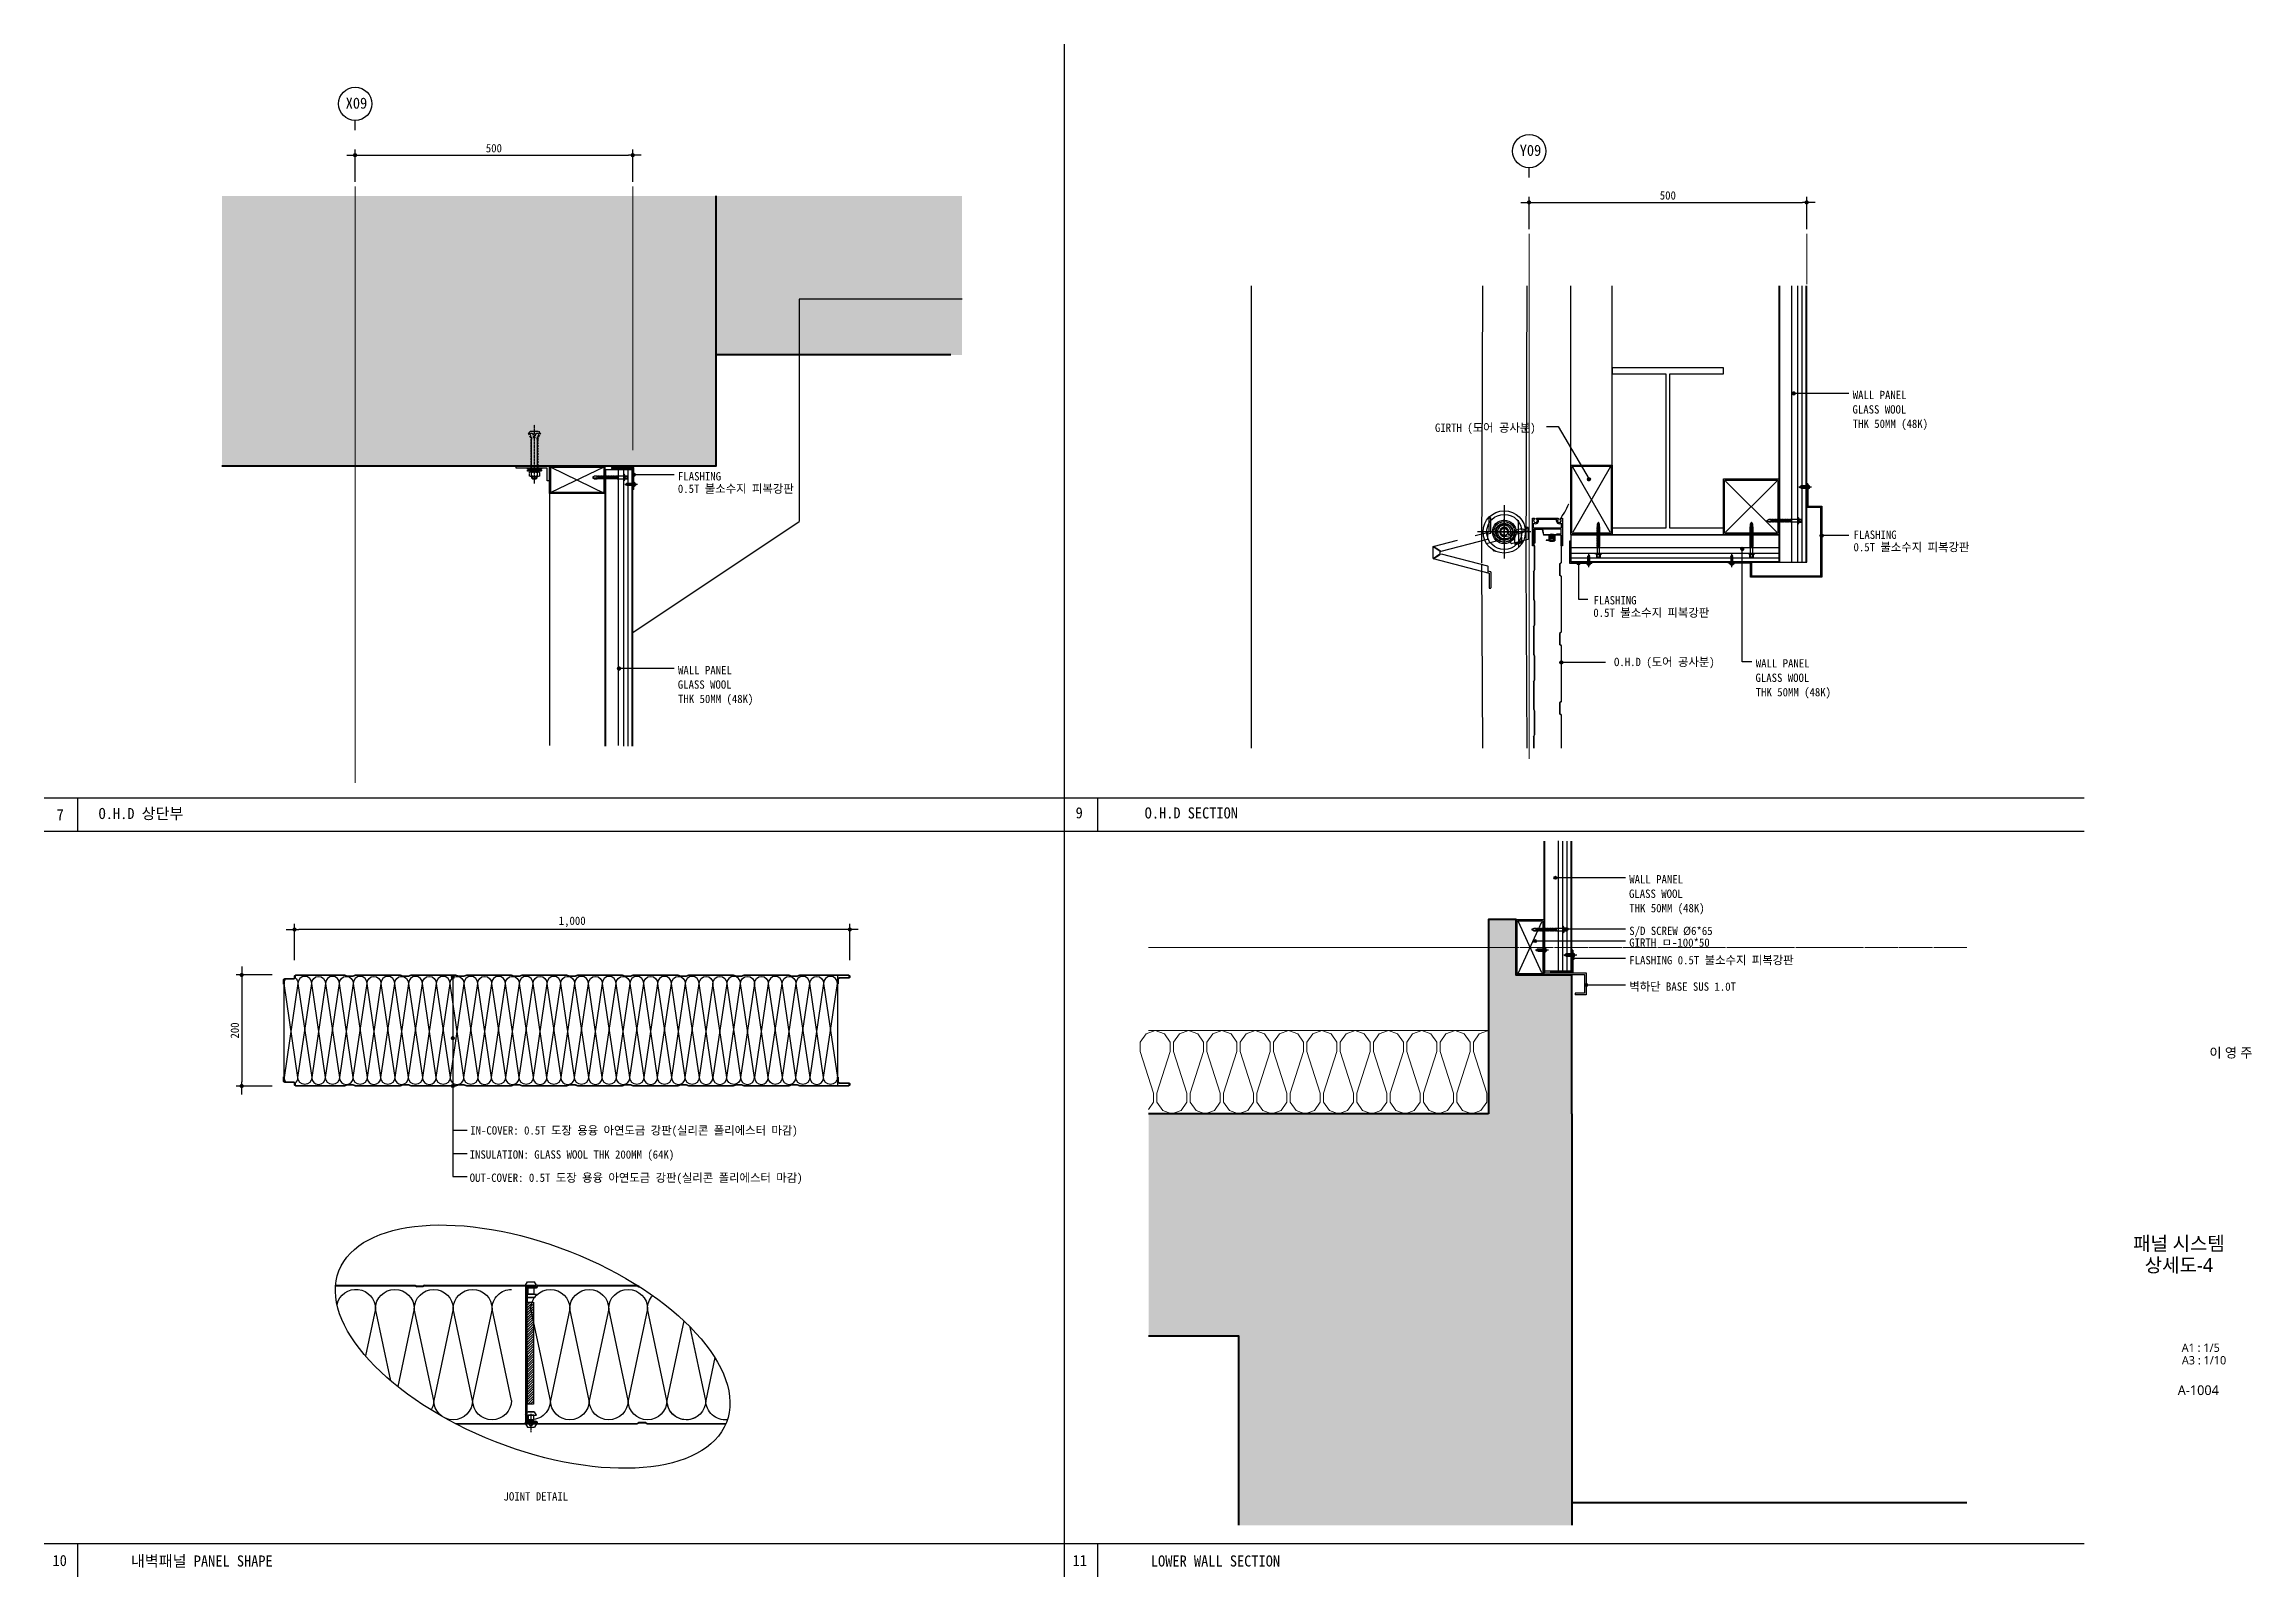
# Model space of a CAD drawing. Header units: millimetres. Extents: x 37538 to 66474, y -29175 to -20683.
# Drawn here: x 50138 to 54113, y -23444 to -20683 of the extents above; entities that cross this region are included whole.
import ezdxf
from ezdxf.enums import TextEntityAlignment as Align

# ---------------------------------------------------------------- set-up
doc = ezdxf.new("R2010")
doc.units = ezdxf.units.MM
doc.header["$MEASUREMENT"] = 0
for name, pattern in [('CEN', [62, 60, -1, 0, -1]), ('CENTER', [2, 1.25, -0.25, 0.25, -0.25]), ('HIDDEN', [0.375, 0.25, -0.125]), ('HIDDEN2', [4.7625, 3.175, -1.5875])]:
    doc.linetypes.add(name, pattern=pattern)
doc.layers.get('0').update_dxf_attribs({"linetype": 'CONTINUOUS'})
for name, color, linetype in [('0 그라스울패널', 7, 'CONTINUOUS'), ('A-DIM', 7, 'CONTINUOUS'), ('A-INSUL', 8, 'CONTINUOUS'), ('A-SYM1', 7, 'CONTINUOUS'), ('AA-부자재', 11, 'CONTINUOUS'), ('BEAM', 3, 'CONTINUOUS'), ('BOLT', 8, 'CONTINUOUS'), ('CEN', 1, 'CEN'), ('DIM', 7, 'CONTINUOUS'), ('F', 6, 'CONTINUOUS'), ('SCREW', 6, 'CONTINUOUS'), ('TEXT', 2, 'CONTINUOUS'), ('Y', 2, 'CONTINUOUS'), ('~부자재', 11, 'CONTINUOUS'), ('오버헤드 FR', 1, 'CONTINUOUS'), ('일람표BOX', 7, 'CONTINUOUS')]:
    doc.layers.add(name, color=color, linetype=linetype)
for name, color, linetype, lineweight in [('A-AXIS-BUBL', 7, 'CONTINUOUS', 25), ('A-AXIS-LINE', 1, 'CEN', 15), ('A-BORD-TEXT', 3, 'CONTINUOUS', 25), ('A-CNTL', 1, 'CEN', 15), ('A-CONC-LIN1', 2, 'CONTINUOUS', 40), ('A-DIMS', 7, 'CONTINUOUS', 25), ('A-ELEV-LIN2', 7, 'CONTINUOUS', 25), ('A-GRND', 2, 'CONTINUOUS', 40), ('A-MKXS-LEAD', 7, 'CONTINUOUS', 25), ('A-MKXS-TEXT1', 3, 'CONTINUOUS', 25), ('A-WAXM-PANL', 6, 'CONTINUOUS', 20), ('A-XXXX-FIN2', 6, 'CONTINUOUS', 20), ('A-XXXX-INSL2', 8, 'CONTINUOUS', 18), ('A-XXXX-STL', 3, 'CONTINUOUS', 25), ('A-XXXX-TXT2', 3, 'CONTINUOUS', 25)]:
    doc.layers.add(name, color=color, linetype=linetype, lineweight=lineweight)
doc.layers.add('A-XXXX-NPLT', color=144, linetype='CONTINUOUS', lineweight=0, plot=False)
doc.styles.add('HY울릉도L', font='H2GTRE.TTF')
doc.styles.add('돋움', font='')
doc.styles.add('돋움체', font='')
doc.styles.add('맑은고딕', font='malgun.ttf')
doc.styles.get('돋움').set_extended_font_data('DotumChe')
doc.styles.get('돋움체').set_extended_font_data('DotumChe')
doc.linetypes.add('BATTING', pattern='A,0.00254,-2.54,[134,ltypeshp.shx,S=2.54,R=0,X=-2.54,Y=0],-5.08,[134,ltypeshp.shx,S=2.54,R=180,X=2.54,Y=0],-2.54', length=10.16254)
doc.dimstyles.new('CDIM', dxfattribs={"dimtxt": 3, "dimasz": 1.5, "dimexe": 2, "dimexo": 1, "dimgap": 1, "dimtad": 1, "dimdec": 0, "dimrnd": 0.5, "dimzin": 0, "dimdsep": 32, "dimlunit": 6, "dimtxsty": 'HY울릉도L', "dimblk1": '_CIDOT', "dimblk2": '_CIDOT', "dimsah": 1, "dimcen": 5.5, "dimclrd": 2, "dimclre": 2, "dimclrt": 7, "dimadec": 0, "dimazin": 0, "dimtfac": 1, "dimtdec": 0, "dimtix": 1, "dimtmove": 2, "dimatfit": 1, "dimldrblk": '_CIDOT', "dimfxl": 1, "dimtolj": 1, "dimtzin": 0, "dimlwd": -1, "dimarcsym": 0})

msp = doc.modelspace()

# ---------------------------------------------------------------- texts
at = {"layer": 'A-BORD-TEXT', "style": '맑은고딕'}
for s, height, p in [('이 영 주', 17.5, (54114.5, -22508.5)), ('A1 : 1/5', 15, (54055.6, -23038.7)), ('A3 : 1/10', 15, (54067.1, -23061.3))]:
    msp.add_text(s, height=height, dxfattribs=at).set_placement(p, align=Align.RIGHT)
for s, p in [('패널 시스템', (53982, -22843.4)), ('상세도-4', (53982, -22882.4))]:
    msp.add_text(s, height=25, dxfattribs=at).set_placement(p, align=Align.MIDDLE_CENTER)
msp.add_text('A-1004', height=17.5, dxfattribs=at).set_placement((53979.8, -23116.5))
at = {"layer": 'A-MKXS-TEXT1', "style": '돋움체'}
for s, p in [('WALL PANEL', (53394.5, -21322.5)), ('GLASS WOOL ', (53394.1, -21348.5)), ('GIRTH (도어 공사분)', (52642.2, -21381.4)), ('THK 50MM (48K) ', (53394.5, -21374.3)), ('FLASHING', (51279, -21469)), ('0.5T 불소수지 피복강판', (51278.8, -21491.4)), ('0.5T 불소수지 피복강판', (53395.9, -21596.6)), ('FLASHING', (53396.1, -21574.2)), ('0.5T 불소수지 피복강판', (52927.4, -21714.7)), ('FLASHING', (52927.7, -21692.3)), ('O.H.D (도어 공사분)', (52964.6, -21803.4)), ('WALL PANEL', (51279.1, -21818.1)), ('WALL PANEL', (53219.9, -21805.9)), ('GLASS WOOL ', (53219.4, -21831.9)), ('GLASS WOOL ', (51278.7, -21844.1)), ('THK 50MM (48K) ', (51279.1, -21869.9)), ('THK 50MM (48K) ', (53219.8, -21857.8)), ('WALL PANEL', (52992.1, -22194.9)), ('GLASS WOOL ', (52991.6, -22220.9)), ('THK 50MM (48K) ', (52992.1, -22246.8)), ('GIRTH ㅁ-100*50', (52992.1, -22308.9)), ('S/D SCREW %%C6*65', (52992.1, -22287.8)), ('FLASHING 0.5T 불소수지 피복강판', (52992.1, -22340.6)), ('벽하단 BASE SUS 1.0T', (52992.1, -22388.2)), ('IN-COVER: 0.5T 도장 용융 아연도금 강판(실리콘 폴리에스터 마감)', (50904.9, -22647.3)), ('INSULATION: GLASS WOOL THK 200MM (64K)', (50903.9, -22690.7)), ('OUT-COVER: 0.5T 도장 용융 아연도금 강판(실리콘 폴리에스터 마감)', (50903.9, -22732.5)), ('JOINT DETAIL', (50964.9, -23306.5))]:
    msp.add_text(s, height=15, dxfattribs=at).set_placement(p)
at = {"layer": 'A-XXXX-TXT2', "ltscale": 0.2, "style": '돋움체'}
for s, p in [('X09', (50700, -20789.4)), ('Y09', (52814.2, -20874.5))]:
    msp.add_text(s, height=20, dxfattribs=at).set_placement(p, align=Align.MIDDLE)
at = {"layer": 'A-XXXX-TXT2', "style": '돋움'}
for s, p in [('7', (50160.1, -22071)), ('O.H.D 상단부', (50235.6, -22068.9)), ('9', (51995.1, -22067.6)), ('O.H.D SECTION', (52119.4, -22067.9)), ('10', (50152.7, -23414.5)), ('내벽패널 PANEL SHAPE', (50293.7, -23415.4)), ('11', (51989.6, -23414.5)), ('LOWER WALL SECTION', (52130.6, -23415.4))]:
    msp.add_text(s, height=20, dxfattribs=at).set_placement(p, align=Align.MIDDLE_LEFT)

# ---------------------------------------------------------------- blocks, each defined once
blk = doc.blocks.new('*X19')
at = {"color": 0}
for p, q in [((112.4, 374.8), (114.5, 376.8)), ((112.4, 374.9), (114.3, 376.8)), ((112.4, 375.1), (114.1, 376.8)), ((112.4, 375.2), (113.9, 376.8)), ((112.4, 375.4), (113.8, 376.8)), ((112.4, 375.6), (113.6, 376.8)), ((112.4, 375.8), (113.4, 376.8)), ((112.4, 376), (113.2, 376.8)), ((112.4, 376.1), (113.1, 376.8)), ((112.4, 376.3), (112.9, 376.8)), ((112.4, 376.5), (112.7, 376.8)), ((112.4, 376.7), (112.5, 376.8)), ((114.4, 374.8), (112.4, 376.8)), ((114.2, 374.8), (112.4, 376.6)), ((114, 374.8), (112.4, 376.4)), ((113.9, 374.8), (112.4, 376.2)), ((113.7, 374.8), (112.4, 376.1)), ((113.5, 374.8), (112.4, 375.9)), ((113.3, 374.8), (112.4, 375.7)), ((113.2, 374.8), (112.4, 375.5)), ((113, 374.8), (112.4, 375.3)), ((112.8, 374.8), (112.4, 375.2)), ((112.6, 374.8), (112.4, 375)), ((112.4, 374.8), (112.4, 374.8)), ((114.6, 374.8), (112.5, 376.8)), ((112.6, 374.8), (114.6, 376.8)), ((114.7, 374.8), (112.7, 376.8)), ((112.8, 374.8), (114.8, 376.8)), ((112.9, 374.8), (115, 376.8)), ((114.9, 374.8), (112.9, 376.8)), ((115.1, 374.8), (113, 376.8)), ((113.1, 374.8), (115.2, 376.8)), ((115.3, 374.8), (113.2, 376.8)), ((113.3, 374.8), (115.3, 376.8)), ((115.4, 374.8), (113.4, 376.8)), ((113.5, 374.8), (115.5, 376.8)), ((115.6, 374.8), (113.6, 376.8)), ((113.7, 374.8), (115.7, 376.8)), ((113.8, 374.8), (115.9, 376.8)), ((115.8, 374.8), (113.8, 376.8)), ((116, 374.8), (113.9, 376.8)), ((114, 374.8), (116.1, 376.8)), ((116.2, 374.8), (114.1, 376.8)), ((114.2, 374.8), (116.2, 376.8)), ((116.3, 374.8), (114.3, 376.8)), ((114.4, 374.8), (116.4, 376.8)), ((114.5, 374.8), (116.6, 376.8)), ((116.5, 374.8), (114.5, 376.8)), ((116.7, 374.8), (114.6, 376.8)), ((114.7, 374.8), (116.8, 376.8)), ((116.9, 374.8), (114.8, 376.8)), ((114.9, 374.8), (116.9, 376.8)), ((117, 374.8), (115, 376.8)), ((115.1, 374.8), (117.1, 376.8)), ((115.2, 374.8), (117.3, 376.8)), ((117.2, 374.8), (115.2, 376.8)), ((117.4, 374.8), (115.3, 376.8)), ((115.4, 374.8), (117.5, 376.8)), ((117.6, 374.8), (115.5, 376.8)), ((115.6, 374.8), (117.6, 376.8)), ((117.7, 374.8), (115.7, 376.8)), ((115.8, 374.8), (117.8, 376.8)), ((117.9, 374.8), (115.9, 376.8)), ((116, 374.8), (118, 376.8)), ((116.1, 374.8), (118.2, 376.8)), ((118.1, 374.8), (116.1, 376.8)), ((118.3, 374.8), (116.2, 376.8)), ((116.3, 374.8), (118.4, 376.8)), ((118.5, 374.8), (116.4, 376.8)), ((116.5, 374.8), (118.5, 376.8)), ((118.6, 374.8), (116.6, 376.8)), ((116.7, 374.8), (118.7, 376.8)), ((116.8, 374.8), (118.9, 376.8)), ((118.8, 374.8), (116.8, 376.8)), ((119, 374.8), (116.9, 376.8)), ((117, 374.8), (119.1, 376.8)), ((119.2, 374.8), (117.1, 376.8)), ((117.2, 374.8), (119.2, 376.8)), ((119.3, 374.8), (117.3, 376.8)), ((117.4, 374.8), (119.4, 376.8)), ((117.5, 374.8), (119.6, 376.8)), ((119.5, 374.8), (117.5, 376.8)), ((119.7, 374.8), (117.6, 376.8)), ((117.7, 374.8), (119.8, 376.8)), ((119.9, 374.8), (117.8, 376.8)), ((117.9, 374.8), (119.9, 376.8)), ((120, 374.8), (118, 376.8)), ((118.1, 374.8), (120.1, 376.8)), ((118.2, 374.8), (120.3, 376.8)), ((120.2, 374.8), (118.2, 376.8)), ((120.4, 374.8), (118.3, 376.8)), ((118.4, 374.8), (120.5, 376.8)), ((120.6, 374.8), (118.5, 376.8)), ((118.6, 374.8), (120.7, 376.8)), ((120.8, 374.8), (118.7, 376.8)), ((118.8, 374.8), (120.8, 376.8)), ((120.9, 374.8), (118.9, 376.8)), ((119, 374.8), (121, 376.8)), ((119.1, 374.8), (121.2, 376.8)), ((121.1, 374.8), (119.1, 376.8)), ((121.3, 374.8), (119.2, 376.8)), ((119.3, 374.8), (121.4, 376.8)), ((121.5, 374.8), (119.4, 376.8)), ((119.5, 374.8), (121.5, 376.8)), ((121.6, 374.8), (119.6, 376.8)), ((119.7, 374.8), (121.7, 376.8)), ((119.8, 374.8), (121.9, 376.8)), ((121.8, 374.8), (119.8, 376.8)), ((122, 374.8), (119.9, 376.8)), ((120, 374.8), (122.1, 376.8)), ((122.2, 374.8), (120.1, 376.8)), ((120.2, 374.8), (122.2, 376.8)), ((122.3, 374.8), (120.3, 376.8)), ((120.4, 374.8), (122.4, 376.8)), ((120.5, 374.8), (122.6, 376.8)), ((122.5, 374.8), (120.5, 376.8)), ((122.7, 374.8), (120.6, 376.8)), ((120.7, 374.8), (122.8, 376.8)), ((122.9, 374.8), (120.8, 376.8)), ((120.9, 374.8), (123, 376.8)), ((123.1, 374.8), (121, 376.8)), ((121.1, 374.8), (123.1, 376.8)), ((123.2, 374.8), (121.2, 376.8)), ((121.3, 374.8), (123.3, 376.8)), ((121.4, 374.8), (123.5, 376.8)), ((123.4, 374.8), (121.4, 376.8)), ((123.6, 374.8), (121.5, 376.8)), ((121.6, 374.8), (123.7, 376.8)), ((123.8, 374.8), (121.7, 376.8)), ((121.8, 374.8), (123.8, 376.8)), ((123.9, 374.8), (121.9, 376.8)), ((122, 374.8), (124, 376.8)), ((122.1, 374.8), (124.2, 376.8)), ((124.1, 374.8), (122.1, 376.8)), ((124.3, 374.8), (122.2, 376.8)), ((122.3, 374.8), (124.4, 376.8)), ((124.5, 374.8), (122.4, 376.8)), ((122.5, 374.8), (124.5, 376.8)), ((124.6, 374.8), (122.6, 376.8)), ((122.7, 374.8), (124.7, 376.8)), ((122.8, 374.8), (124.9, 376.8)), ((124.8, 374.8), (122.8, 376.8)), ((125, 374.8), (122.9, 376.8)), ((123, 374.8), (125.1, 376.8)), ((125.2, 374.8), (123.1, 376.8)), ((123.2, 374.8), (125.2, 376.8)), ((125.3, 374.8), (123.3, 376.8)), ((123.4, 374.8), (125.4, 376.8)), ((125.5, 374.8), (123.5, 376.8)), ((123.6, 374.8), (125.6, 376.8)), ((123.7, 374.8), (125.8, 376.8)), ((125.7, 374.8), (123.7, 376.8)), ((125.9, 374.8), (123.8, 376.8)), ((123.9, 374.8), (126, 376.8)), ((126.1, 374.8), (124, 376.8)), ((124.1, 374.8), (126.1, 376.8)), ((126.2, 374.8), (124.2, 376.8)), ((124.3, 374.8), (126.3, 376.8)), ((124.4, 374.8), (126.5, 376.8)), ((126.4, 374.8), (124.4, 376.8)), ((126.6, 374.8), (124.5, 376.8)), ((124.6, 374.8), (126.7, 376.8)), ((126.8, 374.8), (124.7, 376.8)), ((124.8, 374.8), (126.8, 376.8)), ((126.9, 374.8), (124.9, 376.8)), ((125, 374.8), (127, 376.8)), ((125.1, 374.8), (127.2, 376.8)), ((127.1, 374.8), (125.1, 376.8)), ((127.3, 374.8), (125.2, 376.8)), ((125.3, 374.8), (127.4, 376.8)), ((127.5, 374.8), (125.4, 376.8)), ((125.5, 374.8), (127.5, 376.8)), ((127.6, 374.8), (125.6, 376.8)), ((125.7, 374.8), (127.7, 376.8)), ((127.8, 374.8), (125.8, 376.8)), ((125.9, 374.8), (127.9, 376.8)), ((126, 374.8), (128.1, 376.8)), ((128, 374.8), (126, 376.8)), ((128.2, 374.8), (126.1, 376.8)), ((126.2, 374.8), (128.3, 376.8)), ((128.4, 374.8), (126.3, 376.8)), ((126.4, 374.8), (128.4, 376.8)), ((128.5, 374.8), (126.5, 376.8)), ((126.6, 374.8), (128.6, 376.8)), ((126.7, 374.8), (128.8, 376.8)), ((128.7, 374.8), (126.7, 376.8)), ((128.9, 374.8), (126.8, 376.8)), ((126.9, 374.8), (129, 376.8)), ((129.1, 374.8), (127, 376.8)), ((127.1, 374.8), (129.1, 376.8)), ((129.2, 374.8), (127.2, 376.8)), ((127.3, 374.8), (129.3, 376.8)), ((127.4, 374.8), (129.5, 376.8)), ((129.4, 374.8), (127.4, 376.8)), ((129.6, 374.8), (127.5, 376.8)), ((127.6, 374.8), (129.7, 376.8)), ((129.8, 374.8), (127.7, 376.8)), ((127.8, 374.8), (129.8, 376.8)), ((129.9, 374.8), (127.9, 376.8)), ((128, 374.8), (130, 376.8)), ((128.1, 374.8), (130.2, 376.8)), ((130.1, 374.8), (128.1, 376.8)), ((130.3, 374.8), (128.2, 376.8)), ((128.3, 374.8), (130.4, 376.8)), ((130.5, 374.8), (128.4, 376.8)), ((128.5, 374.8), (130.6, 376.8)), ((130.7, 374.8), (128.6, 376.8)), ((128.7, 374.8), (130.7, 376.8)), ((130.8, 374.8), (128.8, 376.8)), ((128.9, 374.8), (130.9, 376.8)), ((129, 374.8), (131.1, 376.8)), ((131, 374.8), (129, 376.8)), ((131.2, 374.8), (129.1, 376.8)), ((129.2, 374.8), (131.3, 376.8)), ((131.4, 374.8), (129.3, 376.8)), ((129.4, 374.8), (131.4, 376.8)), ((131.5, 374.8), (129.5, 376.8)), ((129.6, 374.8), (131.6, 376.8)), ((129.7, 374.8), (131.8, 376.8)), ((131.7, 374.8), (129.7, 376.8)), ((131.9, 374.8), (129.8, 376.8)), ((129.9, 374.8), (132, 376.8)), ((132.1, 374.8), (130, 376.8)), ((130.1, 374.8), (132.1, 376.8)), ((132.2, 374.8), (130.2, 376.8)), ((130.3, 374.8), (132.3, 376.8)), ((130.4, 374.8), (132.5, 376.8)), ((132.4, 374.8), (130.4, 376.8)), ((132.6, 374.8), (130.5, 376.8)), ((130.6, 374.8), (132.7, 376.8)), ((132.8, 374.8), (130.7, 376.8)), ((130.8, 374.8), (132.9, 376.8)), ((133, 374.8), (130.9, 376.8)), ((131, 374.8), (133, 376.8)), ((133.1, 374.8), (131.1, 376.8)), ((131.2, 374.8), (133.2, 376.8)), ((131.3, 374.8), (133.4, 376.8)), ((133.3, 374.8), (131.3, 376.8)), ((133.5, 374.8), (131.4, 376.8)), ((131.5, 374.8), (133.6, 376.8)), ((133.7, 374.8), (131.6, 376.8)), ((131.7, 374.8), (133.7, 376.8)), ((133.8, 374.8), (131.8, 376.8)), ((131.9, 374.8), (133.9, 376.8)), ((132, 374.8), (134.1, 376.8)), ((134, 374.8), (132, 376.8)), ((134.2, 374.8), (132.1, 376.8)), ((132.2, 374.8), (134.3, 376.8)), ((134.4, 374.8), (132.3, 376.8)), ((132.4, 374.8), (134.4, 376.8)), ((134.5, 374.8), (132.5, 376.8)), ((132.6, 374.8), (134.6, 376.8)), ((132.7, 374.8), (134.8, 376.8)), ((134.7, 374.8), (132.7, 376.8)), ((134.9, 374.8), (132.8, 376.8)), ((132.9, 374.8), (135, 376.8)), ((135.1, 374.8), (133, 376.8)), ((133.1, 374.8), (135.1, 376.8)), ((135.2, 374.8), (133.2, 376.8)), ((133.3, 374.8), (135.3, 376.8)), ((135.4, 374.8), (133.4, 376.8)), ((133.5, 374.8), (135.5, 376.8)), ((133.6, 374.8), (135.7, 376.8)), ((135.6, 374.8), (133.6, 376.8)), ((135.8, 374.8), (133.7, 376.8)), ((133.8, 374.8), (135.9, 376.8)), ((136, 374.8), (133.9, 376.8)), ((134, 374.8), (136, 376.8)), ((136.1, 374.8), (134.1, 376.8)), ((134.2, 374.8), (136.2, 376.8)), ((134.3, 374.8), (136.4, 376.8)), ((136.3, 374.8), (134.3, 376.8)), ((136.5, 374.8), (134.4, 376.8)), ((134.5, 374.8), (136.6, 376.8)), ((136.7, 374.8), (134.6, 376.8)), ((134.7, 374.8), (136.7, 376.8)), ((136.8, 374.8), (134.8, 376.8)), ((134.9, 374.8), (136.9, 376.8)), ((136.9, 374.9), (135, 376.8)), ((135, 374.8), (136.9, 376.6)), ((136.9, 375.1), (135.1, 376.8)), ((135.2, 374.8), (136.9, 376.4)), ((136.9, 375.2), (135.3, 376.8)), ((135.4, 374.8), (136.9, 376.2)), ((136.9, 375.4), (135.5, 376.8)), ((135.6, 374.8), (136.9, 376.1)), ((136.9, 375.6), (135.7, 376.8)), ((135.8, 374.8), (136.9, 375.9)), ((136.9, 375.8), (135.9, 376.8)), ((135.9, 374.8), (136.9, 375.7)), ((136.9, 375.9), (136, 376.8)), ((136.1, 374.8), (136.9, 375.5)), ((136.9, 376.1), (136.2, 376.8)), ((136.3, 374.8), (136.9, 375.4)), ((136.9, 376.3), (136.4, 376.8)), ((136.5, 374.8), (136.9, 375.2)), ((136.9, 376.5), (136.6, 376.8)), ((136.6, 374.8), (136.9, 375)), ((136.9, 376.7), (136.7, 376.8)), ((136.8, 374.8), (136.9, 374.8))]:
    blk.add_line(p, q, dxfattribs=at)
blk = doc.blocks.new('An')
at = {"layer": 'BOLT'}
for p, q in [((7.1, 15.1), (-7.1, 15.1)), ((7.1, 6.8), (-7.1, 6.8)), ((-5, 17.4), (5, 17.4)), ((-3.3, 19.1), (-3.3, 15.1)), ((3.3, 19.1), (3.3, 15.1)), ((6.7, 15.1), (6.7, 15.1))]:
    blk.add_line(p, q, dxfattribs=at)
at = {"layer": 'BOLT', "linetype": 'CENTER'}
blk.add_line((0, 27.7), (0, -78.2), dxfattribs=at)
at = {"layer": 'BOLT'}
for points in [[(-12.7, 3.8), (-0.2, 2.2), (0, 3.8), (-12.5, 5.5)], [(12.5, 0), (12.5, 1.7), (-12.5, 1.7), (-12.5, 0)], [(12.5, 3.1), (0, 4.7), (0.2, 6.4), (12.7, 4.7)]]:
    blk.add_lwpolyline(points, close=True, dxfattribs=at)
at = {"layer": 'BOLT', "linetype": 'HIDDEN'}
blk.add_lwpolyline([(12.7, 4.7), (-12.5, 5.5), (-12.7, 3.8), (12.5, 3.1)], close=True, dxfattribs=at)
at = {"layer": 'BOLT', "linetype": 'HIDDEN2'}
blk.add_lwpolyline([(6.7, 0), (6.7, -51.2, 0.126377), (8.1, -56.8), (11.3, -62.5), (3.8, -62.5, -0.360473), (2.2, -61.1), (1, -54.8, 0.412222), (0, -54.2), (-0.2, -54.2, 0.360473), (-1, -54.8), (-2.2, -61.1, -0.360473), (-3.8, -62.5), (-11.3, -62.5), (-8.1, -56.8, 0.126377), (-6.7, -51.2), (-6.7, 0)], format="xyb", dxfattribs=at)
at = {"layer": 'BOLT', "linetype": 'CENTER'}
blk.add_lwpolyline([(-9.1, 14), (-9.1, 8, 0.57735), (-5, 8, 0.238157), (5, 8, 0.57735), (9.1, 8), (9.1, 14, 0.57735), (5, 14, 0.238157), (-5, 14, 0.57735)], format="xyb", close=True, dxfattribs=at)
at = {"layer": 'BOLT', "linetype": 'HIDDEN'}
blk.add_lwpolyline([(-5, 14), (-5, 0), (-5, -51.9, -0.095415), (-5.8, -56.3), (-8.6, -63.2, 0.530598), (-6.3, -66.7), (0, -66.7), (6.3, -66.7, 0.530598), (8.6, -63.2), (5.8, -56.3, -0.095415), (5, -51.9), (5, 0), (5, 14)], format="xyb", dxfattribs=at)
at = {"layer": 'BOLT'}
blk.add_lwpolyline([(-5, 14), (-5, 17.4), (-3.3, 19.1), (3.3, 19.1), (5, 17.4), (5, 14)], dxfattribs=at)
blk = doc.blocks.new('_CIDOT')
at = {"color": 0, "linetype": 'ByBlock'}
blk.add_line((2, 0), (-1, 0), dxfattribs=at)
at = {"color": 0, "linetype": 'ByBlock', "const_width": 0.5}
blk.add_lwpolyline([(-0.25, 0, 1), (0.25, 0, 1)], format="xyb", close=True, dxfattribs=at)
blk = doc.blocks.new('*D132')
at = {"layer": 'A-DIMS', "lineweight": -2, "transparency": 16777216}
for p, q in [((50697.5, -20930.9), (50697.5, -20873)), ((51197.5, -20930.9), (51197.5, -20873))]:
    blk.add_line(p, q, dxfattribs=at)
at = {"layer": 'A-DIMS', "transparency": 16777216}
blk.add_line((50705, -20883), (51190, -20883), dxfattribs=at)
at = {"layer": 'A-DIMS', "transparency": 16777216, "xscale": 7.5, "yscale": 7.5, "zscale": 7.5, "rotation": 180}
blk.add_blockref('_CIDOT', (50697.5, -20883), dxfattribs=at)
at = {"layer": 'A-DIMS', "transparency": 16777216, "xscale": 7.5, "yscale": 7.5, "zscale": 7.5}
blk.add_blockref('_CIDOT', (51197.5, -20883), dxfattribs=at)
at = {"layer": 'A-DIMS', "color": 3, "transparency": 16777216, "insert": (50947.5, -20870.5), "char_height": 15, "attachment_point": 5, "style": '돋움체'}
blk.add_mtext('\\A1;500', dxfattribs=at)
blk = doc.blocks.new('ASDFADADS')
at = {"layer": 'A-SYM1', "color": 4}
for p, q in [((1706808.5, 469256.8), (1706800.5, 469256.8)), ((1706800.5, 469256.8), (1706800.5, 469255.8)), ((1706800.5, 469255.8), (1706808.5, 469255.8)), ((1706806.5, 469268.8), (1706802.5, 469268.8)), ((1706802.5, 469268.8), (1706802.5, 469256.8)), ((1706802.5, 469256.8), (1706806.5, 469256.8)), ((1706804.5, 469271.6), (1706803, 469269.8)), ((1706803, 469268.8), (1706803, 469269.8)), ((1706804.5, 469249.9), (1706804.5, 469273)), ((1706804.5, 469271.6), (1706806, 469269.8)), ((1706806, 469268.8), (1706806, 469269.8)), ((1706806.5, 469256.8), (1706806.5, 469268.8)), ((1706808.5, 469255.8), (1706808.5, 469256.8))]:
    blk.add_line(p, q, dxfattribs=at)
for centre, start, end in [((1706804.4, 469256), 184.1728, 273.6201), ((1706804.7, 469256), 266.3799, 355.8272)]:
    blk.add_arc(centre, 2.75, start, end, dxfattribs=at)
blk = doc.blocks.new('볼트75-1')
at = {"layer": 'AA-부자재'}
for p, q in [((186.7, 1544.6), (183.7, 1543.5)), ((183.7, 1543.5), (183.7, 1542.5)), ((199.7, 1543.5), (183.7, 1543.5)), ((199.7, 1542.5), (183.7, 1542.5)), ((189.2, 1551.6), (189.2, 1545.6)), ((194.2, 1545.6), (194.2, 1551.6)), ((196.7, 1544.6), (199.7, 1543.5)), ((199.7, 1543.5), (199.7, 1542.5)), ((195.5, 1525), (188.2, 1527.5)), ((188.7, 1525.8), (188.2, 1525.5)), ((188.2, 1525.5), (188.7, 1524.8)), ((195.5, 1523), (188.2, 1525.5)), ((188.7, 1523.8), (188.2, 1523.5)), ((188.2, 1523.5), (188.7, 1522.8)), ((195.5, 1521), (188.2, 1523.5)), ((188.7, 1521.8), (188.2, 1521.5)), ((188.2, 1521.5), (188.7, 1520.8)), ((195.5, 1519), (188.2, 1521.5)), ((188.7, 1519.8), (188.2, 1519.5)), ((188.2, 1519.5), (188.7, 1518.8)), ((195.5, 1517), (188.2, 1519.5)), ((188.7, 1517.8), (188.2, 1517.5)), ((188.2, 1517.5), (188.7, 1516.8)), ((195.5, 1515), (188.2, 1517.5)), ((188.7, 1515.8), (188.2, 1515.5)), ((188.2, 1515.5), (188.7, 1514.8)), ((195.5, 1513), (188.2, 1515.5)), ((188.7, 1513.8), (188.2, 1513.5)), ((188.2, 1513.5), (188.7, 1512.8)), ((195.5, 1511), (188.2, 1513.5)), ((188.7, 1511.8), (188.2, 1511.5)), ((188.2, 1511.5), (188.7, 1510.8)), ((195.5, 1509), (188.2, 1511.5)), ((188.7, 1509.8), (188.2, 1509.5)), ((188.2, 1509.5), (188.7, 1508.8)), ((195.5, 1507), (188.2, 1509.5)), ((188.7, 1507.8), (188.2, 1507.5)), ((188.2, 1507.5), (188.7, 1506.8)), ((195.5, 1505), (188.2, 1507.5)), ((188.7, 1505.8), (188.2, 1505.5)), ((188.2, 1505.5), (188.7, 1504.8)), ((195.5, 1503), (188.2, 1505.5)), ((188.7, 1503.8), (188.2, 1503.5)), ((195.5, 1501), (188.2, 1503.5)), ((188.2, 1503.5), (188.7, 1502.8)), ((188.7, 1501.8), (188.2, 1501.5)), ((195.5, 1499), (188.2, 1501.5)), ((188.2, 1501.5), (188.7, 1500.8)), ((188.7, 1499.8), (188.2, 1499.5)), ((195.5, 1497), (188.2, 1499.5)), ((188.2, 1499.5), (188.7, 1498.8)), ((188.7, 1497.8), (188.2, 1497.5)), ((188.2, 1497.5), (188.7, 1496.8)), ((195.5, 1495), (188.2, 1497.5)), ((188.7, 1495.8), (188.2, 1495.5)), ((188.2, 1495.5), (188.7, 1494.8)), ((195.5, 1493), (188.2, 1495.5)), ((188.7, 1493.8), (188.2, 1493.5)), ((188.2, 1493.5), (188.7, 1492.8)), ((195.5, 1491), (188.2, 1493.5)), ((188.7, 1491.8), (188.2, 1491.5)), ((188.2, 1491.5), (188.7, 1490.8)), ((195.5, 1489), (188.2, 1491.5)), ((188.7, 1489.8), (188.2, 1489.5)), ((195.5, 1487), (188.2, 1489.5)), ((188.2, 1489.5), (188.7, 1488.8)), ((188.7, 1487.8), (188.2, 1487.5)), ((188.2, 1487.5), (188.7, 1486.8)), ((195.5, 1485), (188.2, 1487.5)), ((188.7, 1485.8), (188.2, 1485.5)), ((188.2, 1485.5), (188.7, 1484.8)), ((195.5, 1483), (188.2, 1485.5)), ((194.7, 1525.8), (188.7, 1527.8)), ((188.7, 1526.8), (188.7, 1525.8)), ((194.7, 1523.8), (188.7, 1525.8)), ((188.7, 1524.8), (188.7, 1523.8)), ((194.7, 1522.7), (188.7, 1524.8)), ((194.7, 1521.8), (188.7, 1523.8)), ((188.7, 1522.8), (188.7, 1521.8)), ((194.7, 1520.7), (188.7, 1522.8)), ((194.7, 1519.8), (188.7, 1521.8)), ((188.7, 1520.8), (188.7, 1519.8)), ((194.7, 1518.7), (188.7, 1520.8)), ((194.7, 1517.8), (188.7, 1519.8)), ((188.7, 1518.8), (188.7, 1517.8)), ((194.7, 1516.7), (188.7, 1518.8)), ((194.7, 1515.8), (188.7, 1517.8)), ((188.7, 1516.8), (188.7, 1515.8)), ((194.7, 1514.7), (188.7, 1516.8)), ((194.7, 1513.8), (188.7, 1515.8)), ((194.7, 1512.7), (188.7, 1514.8)), ((188.7, 1514.8), (188.7, 1513.8)), ((194.7, 1511.8), (188.7, 1513.8)), ((188.7, 1512.8), (188.7, 1511.8)), ((194.7, 1510.7), (188.7, 1512.8)), ((194.7, 1509.8), (188.7, 1511.8)), ((188.7, 1510.8), (188.7, 1509.8)), ((194.7, 1508.7), (188.7, 1510.8)), ((194.7, 1507.8), (188.7, 1509.8)), ((188.7, 1508.8), (188.7, 1507.8)), ((194.7, 1506.7), (188.7, 1508.8)), ((194.7, 1505.8), (188.7, 1507.8)), ((188.7, 1506.8), (188.7, 1505.8)), ((194.7, 1504.7), (188.7, 1506.8)), ((194.7, 1503.8), (188.7, 1505.8)), ((194.7, 1502.7), (188.7, 1504.8)), ((188.7, 1504.8), (188.7, 1503.8)), ((194.7, 1501.8), (188.7, 1503.8)), ((194.7, 1500.7), (188.7, 1502.8)), ((188.7, 1502.8), (188.7, 1501.8)), ((194.7, 1499.8), (188.7, 1501.8)), ((194.7, 1498.7), (188.7, 1500.8)), ((188.7, 1500.8), (188.7, 1499.8)), ((194.7, 1497.8), (188.7, 1499.8)), ((194.7, 1496.7), (188.7, 1498.8)), ((188.7, 1498.8), (188.7, 1497.8)), ((194.7, 1495.8), (188.7, 1497.8)), ((188.7, 1496.8), (188.7, 1495.8)), ((194.7, 1494.7), (188.7, 1496.8)), ((194.7, 1493.8), (188.7, 1495.8)), ((188.7, 1494.8), (188.7, 1493.8)), ((194.7, 1492.7), (188.7, 1494.8)), ((194.7, 1491.8), (188.7, 1493.8)), ((188.7, 1492.8), (188.7, 1491.8)), ((194.7, 1490.7), (188.7, 1492.8)), ((194.7, 1489.8), (188.7, 1491.8)), ((194.7, 1488.7), (188.7, 1490.8)), ((188.7, 1490.8), (188.7, 1489.8)), ((194.7, 1487.8), (188.7, 1489.8)), ((188.7, 1488.8), (188.7, 1487.8)), ((194.7, 1486.7), (188.7, 1488.8)), ((194.7, 1485.8), (188.7, 1487.8)), ((188.7, 1486.8), (188.7, 1485.8)), ((194.7, 1484.7), (188.7, 1486.8)), ((194.7, 1483.8), (188.7, 1485.8)), ((188.7, 1484.8), (188.7, 1483.8)), ((194.7, 1482.7), (188.7, 1484.8)), ((194.7, 1524.7), (194.7, 1523.8)), ((194.7, 1523.8), (195.5, 1523)), ((195.5, 1523), (194.7, 1522.7)), ((194.7, 1522.7), (194.7, 1521.8)), ((194.7, 1521.8), (195.5, 1521)), ((195.5, 1521), (194.7, 1520.7)), ((194.7, 1520.7), (194.7, 1519.8)), ((194.7, 1519.8), (195.5, 1519)), ((195.5, 1519), (194.7, 1518.7)), ((194.7, 1518.7), (194.7, 1517.8)), ((194.7, 1517.8), (195.5, 1517)), ((195.5, 1517), (194.7, 1516.7)), ((194.7, 1516.7), (194.7, 1515.8)), ((194.7, 1515.8), (195.5, 1515)), ((195.5, 1515), (194.7, 1514.7)), ((194.7, 1514.7), (194.7, 1513.8)), ((194.7, 1513.8), (195.5, 1513)), ((195.5, 1513), (194.7, 1512.7)), ((194.7, 1512.7), (194.7, 1511.8)), ((194.7, 1511.8), (195.5, 1511)), ((195.5, 1511), (194.7, 1510.7)), ((194.7, 1510.7), (194.7, 1509.8)), ((194.7, 1509.8), (195.5, 1509)), ((195.5, 1509), (194.7, 1508.7)), ((194.7, 1508.7), (194.7, 1507.8)), ((194.7, 1507.8), (195.5, 1507)), ((195.5, 1507), (194.7, 1506.7)), ((194.7, 1506.7), (194.7, 1505.8)), ((194.7, 1505.8), (195.5, 1505)), ((195.5, 1505), (194.7, 1504.7)), ((194.7, 1504.7), (194.7, 1503.8)), ((194.7, 1503.8), (195.5, 1503)), ((195.5, 1503), (194.7, 1502.7)), ((194.7, 1502.7), (194.7, 1501.8)), ((194.7, 1501.8), (195.5, 1501)), ((195.5, 1501), (194.7, 1500.7)), ((194.7, 1500.7), (194.7, 1499.8)), ((194.7, 1499.8), (195.5, 1499)), ((195.5, 1499), (194.7, 1498.7)), ((194.7, 1498.7), (194.7, 1497.8)), ((194.7, 1497.8), (195.5, 1497)), ((195.5, 1497), (194.7, 1496.7)), ((194.7, 1496.7), (194.7, 1495.8)), ((194.7, 1495.8), (195.5, 1495)), ((195.5, 1495), (194.7, 1494.7)), ((194.7, 1494.7), (194.7, 1493.8)), ((194.7, 1493.8), (195.5, 1493)), ((195.5, 1493), (194.7, 1492.7)), ((194.7, 1492.7), (194.7, 1491.8)), ((194.7, 1491.8), (195.5, 1491)), ((195.5, 1491), (194.7, 1490.7)), ((194.7, 1490.7), (194.7, 1489.8)), ((194.7, 1489.8), (195.5, 1489)), ((195.5, 1489), (194.7, 1488.7)), ((194.7, 1488.7), (194.7, 1487.8)), ((194.7, 1487.8), (195.5, 1487)), ((195.5, 1487), (194.7, 1486.7)), ((194.7, 1486.7), (194.7, 1485.8)), ((194.7, 1485.8), (195.5, 1485)), ((195.5, 1485), (194.7, 1484.7)), ((194.7, 1484.7), (194.7, 1483.8)), ((188.7, 1483.8), (188.2, 1483.5)), ((188.2, 1483.5), (188.7, 1482.8)), ((195.5, 1481), (188.2, 1483.5)), ((188.7, 1481.8), (188.2, 1481.5)), ((188.2, 1481.5), (188.7, 1480.8)), ((195.5, 1479), (188.2, 1481.5)), ((194.7, 1481.8), (188.7, 1483.8)), ((188.7, 1482.8), (188.7, 1481.8)), ((194.7, 1480.7), (188.7, 1482.8)), ((194.7, 1479.8), (188.7, 1481.8)), ((194.7, 1478.7), (188.7, 1480.8)), ((188.7, 1480.8), (188.7, 1478.5)), ((194.7, 1483.8), (195.5, 1483)), ((195.5, 1483), (194.7, 1482.7)), ((194.7, 1482.7), (194.7, 1481.8)), ((194.7, 1481.8), (195.5, 1481)), ((195.5, 1481), (194.7, 1480.7)), ((194.7, 1480.7), (194.7, 1479.8)), ((194.7, 1479.8), (195.5, 1479)), ((195.5, 1479), (194.7, 1478.7)), ((194.7, 1478.7), (194.7, 1477.5))]:
    blk.add_line(p, q, dxfattribs=at)
blk.add_lwpolyline([(196.7, 1545.6), (196.7, 1544.6), (186.7, 1544.6), (186.7, 1545.6)], close=True, dxfattribs=at)
for points in [[(195.7, 1545.6), (195.7, 1551.6), (187.7, 1551.6), (187.7, 1545.6)], [(194.7, 1542.5), (194.7, 1525.8), (195.5, 1525), (194.7, 1524.7), (188.7, 1526.8), (188.2, 1527.5), (188.7, 1527.8), (188.7, 1542.5)], [(191.7, 1467.5), (190.7, 1476.5), (188.7, 1478.5), (190.7, 1479.5), (194.7, 1477.5)], [(194.7, 1477.5), (194.7, 1472.5), (191.7, 1467.5), (188.7, 1472.5), (188.7, 1478.5)]]:
    blk.add_lwpolyline(points, dxfattribs=at)
at = {"layer": 'SCREW', "color": 7}
blk.add_solid([(199.7, 1543.5), (183.7, 1543.5), (199.7, 1542.5), (183.7, 1542.5)], dxfattribs=at)
blk = doc.blocks.new('*D133')
at = {"layer": 'A-DIMS', "lineweight": -2, "transparency": 16777216}
for p, q in [((52811.6, -21016.1), (52811.6, -20958.1)), ((53311.6, -21016.1), (53311.6, -20958.1))]:
    blk.add_line(p, q, dxfattribs=at)
at = {"layer": 'A-DIMS', "transparency": 16777216}
blk.add_line((52819.1, -20968.1), (53304.1, -20968.1), dxfattribs=at)
at = {"layer": 'A-DIMS', "transparency": 16777216, "xscale": 7.5, "yscale": 7.5, "zscale": 7.5, "rotation": 180}
blk.add_blockref('_CIDOT', (52811.6, -20968.1), dxfattribs=at)
at = {"layer": 'A-DIMS', "transparency": 16777216, "xscale": 7.5, "yscale": 7.5, "zscale": 7.5}
blk.add_blockref('_CIDOT', (53311.6, -20968.1), dxfattribs=at)
at = {"layer": 'A-DIMS', "color": 3, "transparency": 16777216, "insert": (53061.6, -20955.6), "char_height": 15, "attachment_point": 5, "style": '돋움체'}
blk.add_mtext('\\A1;500', dxfattribs=at)
blk = doc.blocks.new('DFDFADF')
at = {"layer": 'A-DIM', "color": 2}
for p, q in [((170413, -7656), (170413, -7614)), ((170415, -7614), (170413, -7614)), ((170415, -7654), (170415, -7614)), ((170438, -7656), (170413, -7656)), ((170440, -7654), (170415, -7654)), ((170438, -7780), (170438, -7656)), ((170440, -7782), (170440, -7654)), ((170272, -7755), (170314, -7755)), ((170272, -7757), (170272, -7755)), ((170272, -7757), (170312, -7757)), ((170312, -7757), (170312, -7782)), ((170312, -7782), (170440, -7782)), ((170314, -7755), (170314, -7780)), ((170314, -7780), (170438, -7780))]:
    blk.add_line(p, q, dxfattribs=at)
blk = doc.blocks.new('*D147')
at = {"layer": 'A-DIMS', "lineweight": -2, "transparency": 16777216}
for p, q in [((50588.5, -22332.9), (50588.5, -22267.9)), ((51588.5, -22332.9), (51588.5, -22267.9))]:
    blk.add_line(p, q, dxfattribs=at)
at = {"layer": 'A-DIMS', "transparency": 16777216}
blk.add_line((51581, -22277.9), (50596, -22277.9), dxfattribs=at)
at = {"layer": 'A-DIMS', "transparency": 16777216, "xscale": 7.5, "yscale": 7.5, "zscale": 7.5, "rotation": 180}
blk.add_blockref('_CIDOT', (50588.5, -22277.9), dxfattribs=at)
at = {"layer": 'A-DIMS', "transparency": 16777216, "xscale": 7.5, "yscale": 7.5, "zscale": 7.5}
blk.add_blockref('_CIDOT', (51588.5, -22277.9), dxfattribs=at)
at = {"layer": 'A-DIMS', "color": 3, "transparency": 16777216, "insert": (51088.5, -22264), "char_height": 15, "attachment_point": 5, "style": '돋움체'}
blk.add_mtext('\\A1;1,000', dxfattribs=at)
blk = doc.blocks.new('*D148')
at = {"layer": 'A-DIMS', "lineweight": -2, "transparency": 16777216}
for p, q in [((50548.4, -22359.8), (50483.4, -22359.8)), ((50548.4, -22559.8), (50483.4, -22559.8))]:
    blk.add_line(p, q, dxfattribs=at)
at = {"layer": 'A-DIMS', "transparency": 16777216}
blk.add_line((50493.4, -22367.3), (50493.4, -22552.3), dxfattribs=at)
at = {"layer": 'A-DIMS', "transparency": 16777216, "xscale": 7.5, "yscale": 7.5, "zscale": 7.5}
for p, rotation in [((50493.4, -22359.8), 90), ((50493.4, -22559.8), 270)]:
    blk.add_blockref('_CIDOT', p, dxfattribs=dict(at, rotation=rotation))
at = {"layer": 'A-DIMS', "color": 3, "transparency": 16777216, "insert": (50480.9, -22459.8), "char_height": 15, "attachment_point": 5, "rotation": 90, "style": '돋움체'}
blk.add_mtext('\\A1;200', dxfattribs=at)
blk = doc.blocks.new('br')
at = {"layer": 'CEN'}
blk.add_line((-36.4, 0), (30, 0), dxfattribs=at)
at = {"layer": 'F'}
for p, q in [((-15.5, 4), (-11.9, 7.5)), ((-15.5, 4), (-11.5, 0)), ((-15.5, -4), (-11.5, 0)), ((-11.9, 7.5), (-8.4, 4)), ((0, 4), (-8.4, 4)), ((0, 7.9), (0, -7.9)), ((-15.5, -4), (-11.9, -7.5)), ((-11.9, -7.5), (-8.4, -4)), ((0, -4), (-8.4, -4))]:
    blk.add_line(p, q, dxfattribs=at)
blk.add_arc((-2.2, 0), 8.2, 285.5627, 74.4373, dxfattribs=at)
blk = doc.blocks.new('dfasadad')
at = {"color": 4}
for p, q in [((2761450.6, 1365321.7), (2761452.4, 1365324.7)), ((2761452.4, 1365324.7), (2761458.8, 1365324.7)), ((2761453.1, 1365324.7), (2761458.1, 1365324.7)), ((2761460.6, 1365321.7), (2761458.8, 1365324.7)), ((2761450.6, 1365321.7), (2761460.6, 1365321.7)), ((2761450.6, 1365313.7), (2761460.6, 1365313.7)), ((2761450.6, 1365313.7), (2761452.4, 1365310.7)), ((2761452.4, 1365310.7), (2761458.8, 1365310.7)), ((2761453.1, 1365321.7), (2761458.1, 1365321.7)), ((2761453.1, 1365313.7), (2761453.1, 1365321.7)), ((2761458.1, 1365313.7), (2761453.1, 1365313.7)), ((2761453.1, 1365313.7), (2761458.1, 1365313.7)), ((2761458.1, 1365310.7), (2761453.1, 1365310.7)), ((2761453.1, 1365310.7), (2761458.1, 1365310.7)), ((2761458.1, 1365321.7), (2761458.1, 1365313.7)), ((2761460.6, 1365313.7), (2761458.8, 1365310.7))]:
    blk.add_line(p, q, dxfattribs=at)

# ---------------------------------------------------------------- dimensions: what is measured, and where the dimension line sits
at = {"layer": 'A-DIMS'}
for p1, p2, picture, middle in [((50697.5, -20935.9), (51197.5, -20935.9), '*D132', (50947.5, -20870.5)), ((52811.6, -21021.1), (53311.6, -21021.1), '*D133', (53061.6, -20955.6))]:
    dim = msp.add_aligned_dim(p1=p1, p2=p2, distance=52.9, dimstyle='CDIM', override={"dimscale": 5, "dimtxsty": '돋움체', "dimclrd": 256, "dimclre": 256, "dimclrt": 3}, dxfattribs=at)
    dim.commit()
    dim.dimension.update_dxf_attribs({"geometry": picture, "text_midpoint": middle})
dim = msp.add_linear_dim(base=(50588.5, -22277.9), p1=(51588.5, -22337.9), p2=(50588.5, -22337.9), dimstyle='CDIM', override={"dimscale": 5, "dimtxsty": '돋움체', "dimclrd": 256, "dimclre": 256, "dimclrt": 3}, dxfattribs=at)
dim.commit()
dim.dimension.update_dxf_attribs({"geometry": '*D147', "text_midpoint": (51088.5, -22264)})
dim = msp.add_linear_dim(base=(50493.4, -22559.8), p1=(50553.4, -22359.8), p2=(50553.4, -22559.8), angle=90, dimstyle='CDIM', override={"dimscale": 5, "dimtxsty": '돋움체', "dimclrd": 256, "dimclre": 256, "dimclrt": 3}, dxfattribs=at)
dim.commit()
dim.dimension.update_dxf_attribs({"geometry": '*D148', "text_midpoint": (50480.9, -22459.8)})

# ---------------------------------------------------------------- hatches: boundary and pattern name
at = {"layer": 'A-DIM'}
h = msp.add_hatch(color=253, dxfattribs=at)
h.dxf.hatch_style = 1
h.paths.add_polyline_path([(51790.6, -20956.4), (51347.5, -20956.4), (51347.5, -21242.7), (51790.6, -21242.7)])
h.paths.add_polyline_path([(51347.5, -20956.4), (50457.6, -20956.4), (50457.6, -21442.7), (51347.5, -21442.7)])
at = {"layer": 'A-ELEV-LIN2'}
h = msp.add_hatch(color=253, dxfattribs=at)
h.paths.add_polyline_path([(52865.5, -21539.7, 0.060025), (52883.3, -21509.6, 0.057982), (52888, -21493.9), (52888.2, -21497.4, -0.045745), (52883.4, -21511.3, -0.056845), (52866.8, -21539.6, -5.899951)])
h.paths.add_polyline_path([(52889.2, -21493.1, -0.013746), (52888.2, -21497.4), (52888, -21493.9, 0.005891), (52888.3, -21492.2), (52887.9, -21485.9), (52888.7, -21484.8), (52888.6, -21483.9), (52888.7, -21483.9), (52888.9, -21486.6), (52888.8, -21486.7)])
h.paths.add_polyline_path([(52887.9, -21485.9), (52887.8, -21483.9), (52888.6, -21483.9), (52888.7, -21484.8)], flags=16)
h = msp.add_hatch(dxfattribs=at)
h.set_pattern_fill('ANSI37', color=253, scale=0.1)
h.set_pattern_definition([(45, (-134102.3742, -17392.32613), (-0.224506403, 0.224506403), []), (135, (-134102.3742, -17392.32613), (-0.224506403, -0.224506403), [])])
h.paths.add_polyline_path([(52847.7, -21577), (52847.2, -21577), (52847.2, -21577.5, 0.183952), (52858.2, -21577.5), (52858.2, -21577), (52857.7, -21577), (52857.7, -21567), (52858.2, -21567, 0.183952), (52847.2, -21567), (52847.7, -21567)])
h.paths.add_polyline_path([(52849.7, -21571), (52849.7, -21568.5, -0.353166), (52849.9, -21568.3, -0.106822), (52855.6, -21568.3, -0.353165), (52855.7, -21568.5), (52855.7, -21571, -0.414214), (52855.5, -21571.2), (52849.9, -21571.2, -0.414214)], flags=16)
h.paths.add_polyline_path([(52849.9, -21573.2), (52855.5, -21573.2, -0.414214), (52855.7, -21573.4), (52855.7, -21576, -0.353167), (52855.6, -21576.2, -0.106822), (52849.9, -21576.2, -0.353167), (52849.7, -21576), (52849.7, -21573.4, -0.414214)], flags=16)
at = {"layer": 'A-MKXS-LEAD'}
h = msp.add_hatch(color=256, dxfattribs=at)
h.dxf.hatch_style = 1
h.paths.add_polyline_path([(53285.8, -21312.2, -1), (53291, -21312.2, -1)])
h = msp.add_hatch(color=256, dxfattribs=at)
h.dxf.hatch_style = 1
h.paths.add_polyline_path([(51196.9, -21458.7, -1), (51202.1, -21458.7, -1)])
h = msp.add_hatch(color=256, dxfattribs=at)
h.dxf.hatch_style = 1
h.paths.add_polyline_path([(52916.7, -21466.9, -1), (52922, -21466.9, -1)])
h = msp.add_hatch(color=256, dxfattribs=at)
h.dxf.hatch_style = 1
h.paths.add_polyline_path([(53336, -21568.4, -1), (53341.3, -21568.4, -1)])
h = msp.add_hatch(color=256, dxfattribs=at)
h.dxf.hatch_style = 1
h.paths.add_polyline_path([(52898.1, -21618.6, -1), (52903.3, -21618.6, -1)])
h = msp.add_hatch(color=256, dxfattribs=at)
h.dxf.hatch_style = 1
h.paths.add_polyline_path([(53192.7, -21591.9, -1), (53198, -21591.9, -1)])
h = msp.add_hatch(color=256, dxfattribs=at)
h.dxf.hatch_style = 1
h.paths.add_polyline_path([(51170.3, -21807.8, -1), (51175.6, -21807.8, -1)])
h = msp.add_hatch(color=256, dxfattribs=at)
h.dxf.hatch_style = 1
h.paths.add_polyline_path([(52872.4, -21796.8, 1), (52867.1, -21796.8, 1)])
h = msp.add_hatch(color=256, dxfattribs=at)
h.dxf.hatch_style = 1
h.paths.add_polyline_path([(52856.5, -22184.6, -1), (52861.8, -22184.6, -1)])
h = msp.add_hatch(color=256, dxfattribs=at)
h.dxf.hatch_style = 1
h.paths.add_polyline_path([(52819.5, -22298.6, -1), (52824.8, -22298.6, -1)])
h = msp.add_hatch(color=256, dxfattribs=at)
h.dxf.hatch_style = 1
h.paths.add_polyline_path([(52876.8, -22277.5, -1), (52882.1, -22277.5, -1)])
h = msp.add_hatch(color=256, dxfattribs=at)
h.dxf.hatch_style = 1
h.paths.add_polyline_path([(52887.6, -22330.3, -1), (52892.9, -22330.3, -1)])
h = msp.add_hatch(color=256, dxfattribs=at)
h.dxf.hatch_style = 1
h.paths.add_polyline_path([(50870.9, -22363.4, -1), (50876.2, -22363.4, -1)])
h = msp.add_hatch(color=256, dxfattribs=at)
h.dxf.hatch_style = 1
h.paths.add_polyline_path([(52911.9, -22377.9, -1), (52917.1, -22377.9, -1)])
h = msp.add_hatch(color=256, dxfattribs=at)
h.dxf.hatch_style = 1
h.paths.add_polyline_path([(50870.9, -22473.5, -1), (50876.2, -22473.5, -1)])
h = msp.add_hatch(color=256, dxfattribs=at)
h.dxf.hatch_style = 1
h.paths.add_polyline_path([(50870.9, -22559.8, -1), (50876.2, -22559.8, -1)])
at = {"layer": 'BEAM'}
msp.add_hatch(color=253, dxfattribs=at).paths.add_polyline_path([(52288.5, -23351), (52888.5, -23351), (52888.5, -22360), (52788.5, -22360), (52788.5, -22260), (52738.5, -22260), (52738.5, -22610), (52126.5, -22610), (52126.5, -23010), (52288.5, -23010)])
at = {"layer": 'DIM'}
h = msp.add_hatch(dxfattribs=at)
h.set_pattern_fill('ANSI31', color=256)
h.set_pattern_definition([(45, (-475214.5192, -420511.9314), (-2.24506403, 2.24506403), [])])
h.paths.add_polyline_path([(51008.2, -23133), (51018.7, -23133), (51018.7, -22949), (51007.2, -22949)])

# ---------------------------------------------------------------- linework, layer by layer
at = {"color": 4}
for p, q in [((53261.6, -21118.6), (53261.6, -21616.2)), ((53262.6, -21118.6), (53262.6, -21616.2)), ((53295.6, -21616.2), (53295.6, -21118.6)), ((53303.6, -21616.2), (53303.6, -21118.6)), ((53310.6, -21616.2), (53310.6, -21118.6)), ((53311.6, -21616.2), (53311.6, -21118.6)), ((51147.5, -21449.4), (51197.5, -21449.4)), ((52886.6, -21566.2), (52886.6, -21616.2)), ((52886.6, -21566.2), (53261.6, -21566.2)), ((52886.6, -21567.2), (53261.6, -21567.2)), ((52886.6, -21600.2), (53261.6, -21600.2)), ((52886.6, -21608.2), (53261.6, -21608.2)), ((52886.6, -21615.2), (53261.6, -21615.2)), ((52886.6, -21616.2), (53311.6, -21616.2)), ((52838.5, -22118.5), (52838.5, -22360)), ((52839.5, -22118.5), (52839.5, -22352.2)), ((52872.5, -22352.2), (52872.5, -22118.5)), ((52880.5, -22352.2), (52880.5, -22118.5)), ((52887.5, -22352.2), (52887.5, -22118.5)), ((52888.5, -22352.2), (52888.5, -22118.5)), ((50569.7, -22543.3), (50569.7, -22376.3)), ((51566.3, -22361), (51566.3, -22558.6)), ((52838.5, -22360), (52888.5, -22360)), ((52839.5, -22352.2), (52888.5, -22352.2))]:
    msp.add_line(p, q, dxfattribs=at)
at = {"color": 1}
for p, q in [((51145.2, -21445), (51049.8, -21490.4)), ((51049.8, -21445), (51147.5, -21492.7))]:
    msp.add_line(p, q, dxfattribs=at)
for p, q in [((53257.6, -21562.2), (53165.6, -21470.2)), ((53165.6, -21562.2), (53257.6, -21470.2)), ((52638.7, -21587.7, -18.3), (52682.9, -21576.4, -18.3)), ((52638.7, -21609.8, -18.3), (52638.7, -21587.7, -18.3)), ((52638.7, -21587.7, -18.3), (52651.1, -21596, -18.3)), ((52638.7, -21609.8, -18.3), (52638.7, -21587.7, -18.3)), ((52638.7, -21587.7, -18.3), (52651.1, -21596, -18.3)), ((52639.1, -21587.6, -18.3), (52652.1, -21595.9, -18.3)), ((52639.1, -21587.6, -18.3), (52652.1, -21595.9, -18.3)), ((52638.7, -21609.8, -18.3), (52651.1, -21601.4, -18.3)), ((52638.7, -21609.8, -18.3), (52651.1, -21601.4, -18.3)), ((52638.7, -21609.8, -18.3), (52739.8, -21635.7, -18.3)), ((52638.7, -21609.8, -18.3), (52739.8, -21635.7, -18.3)), ((52639.1, -21609.9, -18.3), (52652.1, -21601.6, -18.3)), ((52639.1, -21609.9, -18.3), (52652.1, -21601.6, -18.3)), ((52834.5, -22356), (52792.5, -22264)), ((52792.5, -22356), (52834.5, -22264))]:
    msp.add_line(p, q)
at = {"color": 7}
for p, q in [((52739.8, -21635.7, -18.3), (52739.8, -21662.3, -18.3)), ((52739.8, -21635.7, -18.3), (52739.8, -21662.3, -18.3)), ((52742.7, -21633.9, -18.3), (52742.7, -21662.3, -18.3)), ((52742.7, -21633.9, -18.3), (52742.7, -21662.3, -18.3))]:
    msp.add_line(p, q, dxfattribs=at)
at = {"color": 7, "linetype": 'CEN'}
msp.add_line((52740.4, -21663, -18.3), (52742.1, -21663, -18.3), dxfattribs=at)
msp.add_line((52740.4, -21663, -18.3), (52742.1, -21663, -18.3), dxfattribs=at)
at = {"color": 3}
for p, q in [((50662.4, -22919.6), (50805.3, -22919.6)), ((50662.5, -22918.6), (50805.6, -22918.6)), ((50805.3, -22919.6), (50808.8, -22921.6)), ((50805.6, -22918.6), (50809.1, -22920.6)), ((50819.6, -22921.6), (50808.8, -22921.6)), ((50819.3, -22920.6), (50809.1, -22920.6)), ((50822.8, -22918.6), (50819.3, -22920.6)), ((50823, -22919.6), (50819.6, -22921.6)), ((50822.8, -22918.6), (51022.7, -22918.6)), ((50823, -22919.6), (51022.7, -22919.6)), ((51004.2, -22920.6), (51022.7, -22920.6)), ((51004.2, -22920.6), (51004.2, -22921.6)), ((51004.2, -22921.6), (51022.7, -22921.6)), ((51006.2, -22922.6), (51022.7, -22922.6)), ((51006.2, -22922.6), (51006.2, -22950.6)), ((51007.2, -22923.6), (51022.7, -22923.6)), ((51007.2, -22923.6), (51007.2, -22950.6)), ((51025.2, -22920.1), (51025.2, -22920.1)), ((51026.7, -22918.6), (51205.6, -22918.6)), ((51026.7, -22919.6), (51205.3, -22919.6)), ((51205.3, -22919.6), (51208.8, -22921.6)), ((51205.6, -22918.6), (51209.1, -22920.6)), ((51208.8, -22921.6), (51210.2, -22921.6)), ((51006.2, -22950.6), (51007.2, -22950.6)), ((51006.2, -23134.6), (51007.2, -23134.6)), ((51006.2, -23164.6), (51006.2, -23134.6)), ((51007.2, -23163.6), (51007.2, -23134.6)), ((50877.5, -23167.6), (51022.7, -23167.6)), ((50879.4, -23168.6), (51022.7, -23168.6)), ((51004.2, -23165.6), (51022.7, -23165.6)), ((51004.2, -23166.6), (51004.2, -23165.6)), ((51004.2, -23166.6), (51022.7, -23166.6)), ((51006.2, -23164.6), (51022.7, -23164.6)), ((51007.2, -23163.6), (51022.7, -23163.6)), ((51025.2, -23167.1), (51025.2, -23167.1)), ((51026.7, -23167.6), (51205.3, -23167.6)), ((51026.7, -23168.6), (51205.6, -23168.6)), ((51205.3, -23167.6), (51208.8, -23165.6)), ((51205.6, -23168.6), (51209.1, -23166.6)), ((51208.8, -23165.6), (51219.6, -23165.6)), ((51209.1, -23166.6), (51219.3, -23166.6)), ((51222.8, -23168.6), (51219.3, -23166.6)), ((51223, -23167.6), (51219.6, -23165.6)), ((51222.8, -23168.6), (51365, -23168.6)), ((51223, -23167.6), (51365.5, -23167.6))]:
    msp.add_line(p, q, dxfattribs=at)
at = {"color": 4}
for points in [[(50987.5, -21442.7), (51047.5, -21442.7), (51047.5, -21469.6), (51043.5, -21469.6), (51043.5, -21446.7), (50987.5, -21446.7)], [(51147.5, -21492.7), (51047.5, -21492.7), (51047.5, -21442.7), (51147.5, -21442.7)], [(51145.2, -21490.4), (51049.8, -21490.4), (51049.8, -21445), (51145.2, -21445)]]:
    msp.add_lwpolyline(points, close=True, dxfattribs=at)
for points in [[(51147.5, -21442.7), (51147.5, -21947.8)], [(51148.5, -21449.4), (51148.5, -21947.8)], [(51181.5, -21947.8), (51181.5, -21449.4)], [(51189.5, -21947.8), (51189.5, -21449.4)], [(51196.5, -21947.8), (51196.5, -21449.4)], [(51197.5, -21947.8), (51197.5, -21449.4)]]:
    msp.add_lwpolyline(points, dxfattribs=at)
at = {"color": 4, "flags": 128}
for points in [[(50569.7, -22368.8), (50569.7, -22376.3), (50568.5, -22376.3), (50568.5, -22368.8, -0.414214), (50571, -22366.3), (50586, -22366.3, 0.414214), (50588.5, -22363.8), (50588.5, -22362.3, -0.414214), (50591, -22359.8), (50678.5, -22359.8), (50683.5, -22361.3), (50693.5, -22361.3), (50698.5, -22359.8), (50778.5, -22359.8), (50783.5, -22361.3), (50793.5, -22361.3), (50798.5, -22359.8), (50878.5, -22359.8), (50883.5, -22361.3), (50893.5, -22361.3), (50898.5, -22359.8), (50978.5, -22359.8), (50983.5, -22361.3), (50993.5, -22361.3), (50998.5, -22359.8), (51078.5, -22359.8), (51083.5, -22361.3), (51093.5, -22361.3), (51098.5, -22359.8), (51178.5, -22359.8), (51183.5, -22361.3), (51193.5, -22361.3), (51198.5, -22359.8), (51278.5, -22359.8), (51283.5, -22361.3), (51293.5, -22361.3), (51298.5, -22359.8), (51378.5, -22359.8), (51383.5, -22361.3), (51393.5, -22361.3), (51398.5, -22359.8), (51478.5, -22359.8), (51483.5, -22361.3), (51493.5, -22361.3), (51498.5, -22359.8), (51586, -22359.8, -0.414214), (51588.5, -22362.3), (51588.5, -22363.3, -0.414214), (51586, -22365.8), (51570, -22365.8, 0.414214), (51567.5, -22368.3), (51567.5, -22375.8), (51566.3, -22375.8), (51566.3, -22368.3, -0.414214), (51570, -22364.6), (51586, -22364.6, 0.414214), (51587.3, -22363.3), (51587.3, -22362.3, 0.414214), (51586, -22361), (51498.6, -22361), (51493.6, -22362.5), (51483.3, -22362.5), (51478.3, -22361), (51398.6, -22361), (51393.6, -22362.5), (51383.3, -22362.5), (51378.3, -22361), (51298.6, -22361), (51293.6, -22362.5), (51283.3, -22362.5), (51278.3, -22361), (51198.6, -22361), (51193.6, -22362.5), (51183.3, -22362.5), (51178.3, -22361), (51098.6, -22361), (51093.6, -22362.5), (51083.3, -22362.5), (51078.3, -22361), (50998.6, -22361), (50993.6, -22362.5), (50983.3, -22362.5), (50978.3, -22361), (50898.6, -22361), (50893.6, -22362.5), (50883.3, -22362.5), (50878.3, -22361), (50798.6, -22361), (50793.6, -22362.5), (50783.3, -22362.5), (50778.3, -22361), (50698.6, -22361), (50693.6, -22362.5), (50683.3, -22362.5), (50678.3, -22361), (50591, -22361, 0.414214), (50589.7, -22362.3), (50589.7, -22363.8, -0.414214), (50586, -22367.5), (50571, -22367.5, 0.414214), (50569.7, -22368.8)], [(51587.3, -22556.3, 0.414214), (51586, -22555), (51570, -22555, -0.414214), (51566.3, -22551.3), (51566.3, -22543.8), (51567.5, -22543.8), (51567.5, -22551.3, 0.414214), (51570, -22553.8), (51586, -22553.8, -0.414214), (51588.5, -22556.3), (51588.5, -22557.3, -0.414214), (51586, -22559.8), (51498.5, -22559.8), (51493.5, -22558.3), (51483.5, -22558.3), (51478.5, -22559.8), (51398.5, -22559.8), (51393.5, -22558.3), (51383.5, -22558.3), (51378.5, -22559.8), (51298.5, -22559.8), (51293.5, -22558.3), (51283.5, -22558.3), (51278.5, -22559.8), (51198.5, -22559.8), (51193.5, -22558.3), (51183.5, -22558.3), (51178.5, -22559.8), (51098.5, -22559.8), (51093.5, -22558.3), (51083.5, -22558.3), (51078.5, -22559.8), (50998.5, -22559.8), (50993.5, -22558.3), (50983.5, -22558.3), (50978.5, -22559.8), (50898.5, -22559.8), (50893.5, -22558.3), (50883.5, -22558.3), (50878.5, -22559.8), (50798.5, -22559.8), (50793.5, -22558.3), (50783.5, -22558.3), (50778.5, -22559.8), (50698.5, -22559.8), (50693.5, -22558.3), (50683.5, -22558.3), (50678.5, -22559.8), (50591, -22559.8, -0.414214), (50588.5, -22557.3), (50588.5, -22555.8, 0.414214), (50586, -22553.3), (50571, -22553.3, -0.414214), (50568.5, -22550.8), (50568.5, -22543.3), (50569.7, -22543.3), (50569.7, -22550.8, 0.414214), (50571, -22552.1), (50586, -22552.1, -0.414214), (50589.7, -22555.8), (50589.7, -22557.3, 0.414214), (50591, -22558.6), (50678.3, -22558.6), (50683.3, -22557.1), (50693.6, -22557.1), (50698.6, -22558.6), (50778.3, -22558.6), (50783.3, -22557.1), (50793.6, -22557.1), (50798.6, -22558.6), (50878.3, -22558.6), (50883.3, -22557.1), (50893.6, -22557.1), (50898.6, -22558.6), (50978.3, -22558.6), (50983.3, -22557.1), (50993.6, -22557.1), (50998.6, -22558.6), (51078.3, -22558.6), (51083.3, -22557.1), (51093.6, -22557.1), (51098.6, -22558.6), (51178.3, -22558.6), (51183.3, -22557.1), (51193.6, -22557.1), (51198.6, -22558.6), (51278.3, -22558.6), (51283.3, -22557.1), (51293.6, -22557.1), (51298.6, -22558.6), (51378.3, -22558.6), (51383.3, -22557.1), (51393.6, -22557.1), (51398.6, -22558.6), (51478.3, -22558.6), (51483.3, -22557.1), (51493.6, -22557.1), (51498.6, -22558.6), (51586, -22558.6, 0.414214), (51587.3, -22557.3), (51587.3, -22556.3)]]:
    msp.add_lwpolyline(points, format="xyb", dxfattribs=at)
at = {"color": 253}
for points in [[(50589.5, -22364.9, -0.23742), (50594.5, -22374.9), (50569.6, -22544.6, 0.161849), (50572.1, -22552.1)], [(50589.5, -22554.6, 0.23742), (50594.5, -22544.6), (50569.6, -22374.9, -0.161849), (50572.1, -22367.5, -0.161849)]]:
    msp.add_lwpolyline(points, format="xyb", dxfattribs=at)
for points in [[(50594.5, -22544.6), (50619.4, -22374.9, 1), (50594.5, -22374.9), (50619.4, -22544.6, -1)], [(50644.3, -22544.6), (50619.4, -22374.9, -1), (50644.3, -22374.9), (50619.4, -22544.6, 1)], [(50644.3, -22544.6), (50669.3, -22374.9, 1), (50644.3, -22374.9), (50669.3, -22544.6, -1)], [(50694.2, -22544.6), (50669.3, -22374.9, -1), (50694.2, -22374.9), (50669.3, -22544.6, 1)], [(50694.2, -22544.6), (50719.1, -22374.9, 1), (50694.2, -22374.9), (50719.1, -22544.6, -1)], [(50744, -22544.6), (50719.1, -22374.9, -1), (50744, -22374.9), (50719.1, -22544.6, 1)], [(50744, -22544.6), (50768.9, -22374.9, 1), (50744, -22374.9), (50768.9, -22544.6, -1)], [(50793.8, -22544.6), (50768.9, -22374.9, -1), (50793.8, -22374.9), (50768.9, -22544.6, 1)], [(50793.8, -22544.6), (50818.8, -22374.9, 1), (50793.8, -22374.9), (50818.8, -22544.6, -1)], [(50843.7, -22544.6), (50818.8, -22374.9, -1), (50843.7, -22374.9), (50818.8, -22544.6, 1)], [(50843.7, -22544.6), (50868.6, -22374.9, 1), (50843.7, -22374.9), (50868.6, -22544.6, -1)], [(50893.5, -22544.6), (50868.6, -22374.9, -1), (50893.5, -22374.9), (50868.6, -22544.6, 1)], [(50893.5, -22544.6), (50918.4, -22374.9, 1), (50893.5, -22374.9), (50918.4, -22544.6, -1)], [(50943.3, -22544.6), (50918.4, -22374.9, -1), (50943.3, -22374.9), (50918.4, -22544.6, 1)], [(50943.3, -22544.6), (50968.3, -22374.9, 1), (50943.3, -22374.9), (50968.3, -22544.6, -1)], [(50993.2, -22544.6), (50968.3, -22374.9, -1), (50993.2, -22374.9), (50968.3, -22544.6, 1)], [(50993.2, -22544.6), (51018.1, -22374.9, 1), (50993.2, -22374.9), (51018.1, -22544.6, -1)], [(51043, -22544.6), (51018.1, -22374.9, -1), (51043, -22374.9), (51018.1, -22544.6, 1)], [(51043, -22544.6), (51067.9, -22374.9, 1), (51043, -22374.9), (51067.9, -22544.6, -1)], [(51092.8, -22544.6), (51067.9, -22374.9, -1), (51092.8, -22374.9), (51067.9, -22544.6, 1)], [(51092.8, -22544.6), (51117.8, -22374.9, 1), (51092.8, -22374.9), (51117.8, -22544.6, -1)], [(51142.7, -22544.6), (51117.8, -22374.9, -1), (51142.7, -22374.9), (51117.8, -22544.6, 1)], [(51142.7, -22544.6), (51167.6, -22374.9, 1), (51142.7, -22374.9), (51167.6, -22544.6, -1)], [(51192.5, -22544.6), (51167.6, -22374.9, -1), (51192.5, -22374.9), (51167.6, -22544.6, 1)], [(51192.5, -22544.6), (51217.4, -22374.9, 1), (51192.5, -22374.9), (51217.4, -22544.6, -1)], [(51242.3, -22544.6), (51217.4, -22374.9, -1), (51242.3, -22374.9), (51217.4, -22544.6, 1)], [(51242.3, -22544.6), (51267.3, -22374.9, 1), (51242.3, -22374.9), (51267.3, -22544.6, -1)], [(51292.2, -22544.6), (51267.3, -22374.9, -1), (51292.2, -22374.9), (51267.3, -22544.6, 1)], [(51292.2, -22544.6), (51317.1, -22374.9, 1), (51292.2, -22374.9), (51317.1, -22544.6, -1)], [(51342, -22544.6), (51317.1, -22374.9, -1), (51342, -22374.9), (51317.1, -22544.6, 1)], [(51366.9, -22544.6), (51342, -22374.9, -1), (51366.9, -22374.9), (51342, -22544.6, 1)], [(51366.9, -22544.6), (51391.8, -22374.9, 1), (51366.9, -22374.9), (51391.8, -22544.6, -1)], [(51416.8, -22544.6), (51391.8, -22374.9, -1), (51416.8, -22374.9), (51391.8, -22544.6, 1)], [(51441.7, -22544.6), (51416.8, -22374.9, -1), (51441.7, -22374.9), (51416.8, -22544.6, 1)], [(51441.7, -22544.6), (51466.6, -22374.9, 1), (51441.7, -22374.9), (51466.6, -22544.6, -1)], [(51491.5, -22544.6), (51466.6, -22374.9, -1), (51491.5, -22374.9), (51466.6, -22544.6, 1)], [(51491.5, -22544.6), (51516.4, -22374.9, 1), (51491.5, -22374.9), (51516.4, -22544.6, -1)], [(51541.3, -22544.6), (51516.4, -22374.9, -1), (51541.3, -22374.9), (51516.4, -22544.6, 1)], [(51541.3, -22544.6), (51566.3, -22374.9, 1), (51541.3, -22374.9), (51566.3, -22544.6, -1)]]:
    msp.add_lwpolyline(points, format="xyb", close=True, dxfattribs=at)
at = {"color": 7}
for centre, start, end in [((52740.4, -21662.3, -18.3), 180, 270), ((52740.4, -21662.3, -18.3), 180, 270), ((52742.1, -21662.3, -18.3), 270, 0), ((52742.1, -21662.3, -18.3), 270, 0)]:
    msp.add_arc(centre, 0.65, start, end, dxfattribs=at)
at = {"color": 3}
for centre, radius, start, end in [((51022.7, -22920.1), 1.5, 270, 90), ((51022.7, -22920.1), 0.5, 270, 90), ((51022.7, -22920.1), 2.5, 270, 0), ((51022.7, -22920.1), 3.5, 270, 0), ((51026.7, -22920.1), 1.5, 90, 180), ((51026.7, -22920.1), 0.5, 90, 180), ((51022.7, -23167.1), 3.5, 0, 90), ((51022.7, -23167.1), 2.5, 0, 90), ((51022.7, -23167.1), 1.5, 270, 90), ((51022.7, -23167.1), 0.5, 270, 90), ((51026.7, -23167.1), 1.5, 180, 270), ((51026.7, -23167.1), 0.5, 180, 270)]:
    msp.add_arc(centre, radius, start, end, dxfattribs=at)
at = {"layer": '0 그라스울패널'}
for p, q in [((52957.6, -21445.2), (52890.6, -21562.2)), ((52957.6, -21562.2), (52890.6, -21445.2))]:
    msp.add_line(p, q, dxfattribs=at)
at = {"layer": 'A-AXIS-BUBL', "ltscale": 0.2}
for p, q in [((50697.5, -20838), (50697.5, -20820.5)), ((52811.6, -20923.1), (52811.6, -20905.6))]:
    msp.add_line(p, q, dxfattribs=at)
for centre in [(50697.8, -20790.5), (52811.9, -20875.6)]:
    msp.add_circle(centre, 30, dxfattribs=at)
at = {"layer": 'A-AXIS-LINE'}
msp.add_line((53600.3, -22310), (52126.5, -22310), dxfattribs=at)
at = {"layer": 'A-CNTL', "ltscale": 300}
for p, q in [((50697.5, -20939.7), (50697.5, -22013.8)), ((51197.5, -20939.7), (51197.5, -21414.7)), ((52811.6, -21970.2), (52811.6, -21024.8)), ((53311.6, -21115.3), (53311.6, -21024.8))]:
    msp.add_line(p, q, dxfattribs=at)
at = {"layer": 'A-CONC-LIN1'}
for p, q in [((52738.5, -22610), (52126.5, -22610)), ((52888.5, -22610), (52888.5, -23351))]:
    msp.add_line(p, q, dxfattribs=at)
at = {"layer": 'A-CONC-LIN1', "ltscale": 2}
msp.add_lwpolyline([(50457.6, -21442.7), (51347.5, -21442.7), (51347.5, -20956.4)], dxfattribs=at)
at = {"layer": 'A-CONC-LIN1', "color": 2}
msp.add_lwpolyline([(51770.6, -21242.7), (51347.5, -21242.7), (51347.5, -20956.4)], dxfattribs=at)
at = {"layer": 'A-CONC-LIN1'}
for points in [[(52888.5, -22610), (52888.5, -22360), (52788.5, -22360), (52788.5, -22260), (52738.5, -22260), (52738.5, -22610)], [(52126.5, -23010), (52288.5, -23010), (52288.5, -23351)]]:
    msp.add_lwpolyline(points, dxfattribs=at)
at = {"layer": 'A-DIM', "color": 253, "linetype": 'BATTING', "ltscale": 2.3}
for points in [[(53284.3, -21118.6), (53284.3, -21616.2)], [(51171.5, -21449.4), (51171.5, -21946.6)], [(53261.6, -21590.1), (52886.6, -21590.1)], [(52864.3, -22118.2), (52864.3, -22352.2)]]:
    msp.add_lwpolyline(points, dxfattribs=at)
at = {"layer": 'A-ELEV-LIN2', "color": 253}
for p, q in [((51497.5, -21142.7), (51497.5, -21542.7)), ((51790.6, -21142.7), (51497.5, -21142.7)), ((52311.6, -21951.3), (52311.6, -21118.6)), ((52726.6, -21617.4), (52728.3, -21118.6)), ((52806.6, -21615.9), (52808.3, -21118.6)), ((52886.6, -21566.2), (52886.6, -21118.6)), ((52961.6, -21566.2), (52961.6, -21118.6)), ((51197.5, -21742.7), (51497.5, -21542.7)), ((52739.8, -21561.8, -18.3), (52739.8, -21537, -18.3)), ((52739.8, -21561.8, -18.3), (52739.8, -21537, -18.3)), ((52740.4, -21536.3, -18.3), (52742.1, -21536.3, -18.3)), ((52740.4, -21536.3, -18.3), (52742.1, -21536.3, -18.3)), ((52742.7, -21563.6, -18.3), (52742.7, -21537, -18.3)), ((52742.7, -21563.6, -18.3), (52742.7, -21537, -18.3)), ((52766.9, -21513.5, -18.3), (52766.9, -21609.8, -18.3)), ((52766.9, -21582.5, -18.3), (52766.9, -21538.7, -18.3)), ((52766.9, -21582.5, -18.3), (52766.9, -21538.7, -18.3)), ((52792.1, -21540.6, -18.3), (52792.4, -21589.5, -18.3)), ((52792.1, -21540.6, -18.3), (52792.4, -21589.5, -18.3)), ((52653.1, -21596.1, -18.3), (52737.1, -21574.6, -18.3)), ((52653.1, -21596.1, -18.3), (52737.1, -21574.6, -18.3)), ((52714.8, -21568.2, -18.3), (52736.9, -21562.5, -18.3)), ((52714.8, -21568.2, -18.3), (52736.9, -21562.5, -18.3)), ((52815, -21561.6, -18.3), (52718.8, -21561.6, -18.3)), ((52734.7, -21582.3, -18.3), (52778.9, -21571, -18.3)), ((52736.9, -21562.5, -18.3), (52739.8, -21561.8, -18.3)), ((52736.9, -21562.5, -18.3), (52739.8, -21561.8, -18.3)), ((52737.5, -21573.9, -18.3), (52737.5, -21562.4, -18.3)), ((52737.5, -21573.9, -18.3), (52737.5, -21562.4, -18.3)), ((52737.5, -21565.4, -18.3), (52742.3, -21564.2, -18.3)), ((52737.5, -21565.4, -18.3), (52742.3, -21564.2, -18.3)), ((52746.6, -21561.6, -18.3), (52786.8, -21561.6, -18.3)), ((52746.6, -21561.6, -18.3), (52786.8, -21561.6, -18.3)), ((52766.9, -21569.8, -18.3), (52778.9, -21567.9, -18.3)), ((52766.9, -21569.8, -18.3), (52778.9, -21567.9, -18.3)), ((52774, -21565.6, -18.3), (52778.3, -21565.6, -18.3)), ((52774, -21565.6, -18.3), (52778.3, -21565.6, -18.3)), ((52777, -21568.2, -18.3), (52778.9, -21567.9, -18.3)), ((52777, -21568.2, -18.3), (52778.9, -21567.9, -18.3)), ((52778.9, -21567.9, -18.3), (52810, -21559.9, -18.3)), ((52778.9, -21567.9, -18.3), (52810, -21559.9, -18.3)), ((52778.9, -21581.7, -18.3), (52778.9, -21567.9, -18.3)), ((52778.9, -21581.7, -18.3), (52778.9, -21567.9, -18.3)), ((52779.7, -21582.3, -18.3), (52810.3, -21574.5, -18.3)), ((52779.7, -21582.3, -18.3), (52810.3, -21574.5, -18.3)), ((52780.5, -21564.8, -18.3), (52805.9, -21558.3, -18.3)), ((52780.5, -21564.8, -18.3), (52805.9, -21558.3, -18.3)), ((52780.5, -21567.5, -18.3), (52780.5, -21564.8, -18.3)), ((52780.5, -21567.5, -18.3), (52780.5, -21564.8, -18.3)), ((52786.2, -21581.3, -18.3), (52785.9, -21566.1, -18.3)), ((52786.2, -21581.3, -18.3), (52785.9, -21566.1, -18.3)), ((52786.2, -21581.9, -18.3), (52798.6, -21578.4, -18.3)), ((52786.2, -21581.9, -18.3), (52798.6, -21578.4, -18.3)), ((52798.6, -21579.2, -18.3), (52786.2, -21581.9, -18.3)), ((52786.2, -21582.5, -18.3), (52798.6, -21579.2, -18.3)), ((52798.6, -21579.2, -18.3), (52786.2, -21581.9, -18.3)), ((52786.2, -21582.5, -18.3), (52798.6, -21579.2, -18.3)), ((52798.6, -21579.9, -18.3), (52786.2, -21582.5, -18.3)), ((52786.2, -21583.1, -18.3), (52798.6, -21579.9, -18.3)), ((52798.6, -21579.9, -18.3), (52786.2, -21582.5, -18.3)), ((52786.2, -21583.1, -18.3), (52798.6, -21579.9, -18.3)), ((52798.6, -21580.7, -18.3), (52786.2, -21583.1, -18.3)), ((52786.2, -21583.7, -18.3), (52798.6, -21580.7, -18.3)), ((52798.6, -21580.7, -18.3), (52786.2, -21583.1, -18.3)), ((52786.2, -21583.7, -18.3), (52798.6, -21580.7, -18.3)), ((52786.2, -21581.3, -18.3), (52786.2, -21583.7, -18.3)), ((52786.2, -21581.3, -18.3), (52786.2, -21583.7, -18.3)), ((52787, -21584.4, -18.3), (52798.1, -21581.5, -18.3)), ((52787, -21584.4, -18.3), (52798.1, -21581.5, -18.3)), ((52798.6, -21578.1, -18.3), (52798.3, -21562.9, -18.3)), ((52798.6, -21578.1, -18.3), (52798.3, -21562.9, -18.3)), ((52798.6, -21578.1, -18.3), (52798.6, -21580.9, -18.3)), ((52798.6, -21578.1, -18.3), (52798.6, -21580.9, -18.3)), ((52804.6, -21561.3, -18.3), (52807.7, -21554.1, -18.3)), ((52804.6, -21561.3, -18.3), (52807.7, -21554.1, -18.3)), ((52808.1, -21553.7, -18.3), (52809, -21553.5, -18.3)), ((52808.1, -21553.7, -18.3), (52809, -21553.5, -18.3)), ((52810, -21559.9, -18.3), (52809.8, -21554.1, -18.3)), ((52810, -21559.9, -18.3), (52809.8, -21554.1, -18.3)), ((52810.8, -21573.8, -18.3), (52810.8, -21560.6, -18.3)), ((52810.8, -21573.8, -18.3), (52810.8, -21560.6, -18.3)), ((52819.7, -21557, -22.8), (52819.7, -21584.5, -22.8)), ((52835.7, -21557, -22.8), (52819.7, -21557, -22.8)), ((52819.7, -21584.5, -22.8), (52821.2, -21587.7, -22.8)), ((52820.2, -21557.5, -22.8), (52820.2, -21584.2, -22.8)), ((52835.4, -21557.5, -22.8), (52820.2, -21557.5, -22.8)), ((52822.3, -21582, -22.8), (52820.2, -21582, -22.8)), ((52820.2, -21584.2, -22.8), (52821.7, -21587.4, -22.8)), ((52821.2, -21587.7, -22.8), (52821.2, -21630.2, -22.8)), ((52821.7, -21630.5, -22.8), (52821.7, -21587.4, -22.8)), ((52822.3, -21557.5, -22.8), (52822.3, -21582, -22.8)), ((52835.4, -21557.5, -22.8), (52837.4, -21567.5, -22.8)), ((52835.7, -21557, -22.8), (52837.7, -21567, -22.8)), ((52847.2, -21567.5, -22.8), (52837.4, -21567.5, -22.8)), ((52847.7, -21567, -22.8), (52837.7, -21567, -22.8)), ((52842.7, -21576.5, -22.8), (52842.7, -21577, -22.8)), ((52847.2, -21576.5, -22.8), (52842.7, -21576.5, -22.8)), ((52847.7, -21577, -22.8), (52842.7, -21577, -22.8)), ((52847.2, -21567.5, -22.8), (52847.2, -21576.5, -22.8)), ((52847.2, -21577.5, -22.8), (52847.2, -21577, -22.8)), ((52847.7, -21577, -22.8), (52847.7, -21567, -22.8)), ((52869.7, -21567, -22.8), (52857.7, -21567, -22.8)), ((52857.7, -21577, -22.8), (52857.7, -21567, -22.8)), ((52857.7, -21577, -22.8), (52858.2, -21577, -22.8)), ((52858.2, -21567.5, -22.8), (52858.2, -21577, -22.8)), ((52869.2, -21567.5, -22.8), (52858.2, -21567.5, -22.8)), ((52858.2, -21577, -22.8), (52858.2, -21577.5, -22.8)), ((52869.2, -21567.5, -22.8), (52869.2, -21617.2, -22.8)), ((52869.7, -21567, -22.8), (52869.7, -21617.5, -22.8)), ((52651.7, -21600.4, -18.3), (52651.7, -21597.1, -18.3)), ((52651.7, -21600.4, -18.3), (52651.7, -21597.1, -18.3)), ((52653.1, -21601.4, -18.3), (52737.1, -21622.9, -18.3)), ((52653.1, -21601.4, -18.3), (52737.1, -21622.9, -18.3)), ((52728.3, -21951.3), (52726.6, -21618.9)), ((52737.5, -21623.5, -18.3), (52737.5, -21635.1, -18.3)), ((52737.5, -21623.5, -18.3), (52737.5, -21635.1, -18.3)), ((52808.3, -21951.3), (52806.6, -21615.9)), ((52869.2, -21617.2, -22.8), (52866.7, -21619.5, -22.8)), ((52866.7, -21619.5, -22.8), (52866.7, -21639.5, -22.8)), ((52869.7, -21617.5, -22.8), (52867.2, -21619.8, -22.8)), ((52867.2, -21619.8, -22.8), (52867.2, -21639.2, -22.8)), ((52737.5, -21632, -18.3), (52742.3, -21633.2, -18.3)), ((52737.5, -21632, -18.3), (52742.3, -21633.2, -18.3)), ((52819.7, -21633.7, -22.8), (52821.2, -21630.2, -22.8)), ((52819.7, -21633.7, -22.8), (52819.7, -21683.2, -22.8)), ((52820.2, -21634, -22.8), (52821.7, -21630.5, -22.8)), ((52820.2, -21634, -22.8), (52820.2, -21682.9, -22.8)), ((52869.2, -21641.7, -22.8), (52866.7, -21639.5, -22.8)), ((52869.7, -21641.4, -22.8), (52867.2, -21639.2, -22.8)), ((52869.2, -21641.7, -22.8), (52869.2, -21742.2, -22.8)), ((52869.7, -21641.4, -22.8), (52869.7, -21742.5, -22.8)), ((52819.7, -21683.2, -22.8), (52821.2, -21686.7, -22.8)), ((52820.2, -21682.9, -22.8), (52821.7, -21686.4, -22.8)), ((52821.2, -21729.2, -22.8), (52821.2, -21686.7, -22.8)), ((52821.7, -21686.4, -22.8), (52821.7, -21729.5, -22.8)), ((52819.7, -21732.7, -22.8), (52821.2, -21729.2, -22.8)), ((52819.7, -21732.7, -22.8), (52819.7, -21782.2, -22.8)), ((52820.2, -21733, -22.8), (52821.7, -21729.5, -22.8)), ((52820.2, -21733, -22.8), (52820.2, -21781.9, -22.8)), ((52869.2, -21742.2, -22.8), (52866.7, -21744.5, -22.8)), ((52866.7, -21744.5, -22.8), (52866.7, -21764.5, -22.8)), ((52869.7, -21742.5, -22.8), (52867.2, -21744.8, -22.8)), ((52867.2, -21744.8, -22.8), (52867.2, -21764.2, -22.8)), ((52819.7, -21782.2, -22.8), (52821.2, -21785.7, -22.8)), ((52820.2, -21781.9, -22.8), (52821.7, -21785.4, -22.8)), ((52821.2, -21828.2, -22.8), (52821.2, -21785.7, -22.8)), ((52821.7, -21785.4, -22.8), (52821.7, -21828.5, -22.8)), ((52869.2, -21766.7, -22.8), (52866.7, -21764.5, -22.8)), ((52869.7, -21766.4, -22.8), (52867.2, -21764.2, -22.8)), ((52869.2, -21766.7, -22.8), (52869.2, -21867.2, -22.8)), ((52869.7, -21766.4, -22.8), (52869.7, -21867.5, -22.8)), ((52819.7, -21831.7, -22.8), (52821.2, -21828.2, -22.8)), ((52819.7, -21831.7, -22.8), (52819.7, -21881.2, -22.8)), ((52820.2, -21832, -22.8), (52821.7, -21828.5, -22.8)), ((52820.2, -21832, -22.8), (52820.2, -21880.9, -22.8)), ((52819.7, -21881.2, -22.8), (52821.2, -21884.7, -22.8)), ((52820.2, -21880.9, -22.8), (52821.7, -21884.4, -22.8)), ((52821.2, -21927.2, -22.8), (52821.2, -21884.7, -22.8)), ((52821.7, -21884.4, -22.8), (52821.7, -21927.5, -22.8)), ((52869.2, -21867.2, -22.8), (52866.7, -21869.5, -22.8)), ((52866.7, -21869.5, -22.8), (52866.7, -21889.5, -22.8)), ((52869.2, -21891.7, -22.8), (52866.7, -21889.5, -22.8)), ((52869.7, -21867.5, -22.8), (52867.2, -21869.8, -22.8)), ((52867.2, -21869.8, -22.8), (52867.2, -21889.2, -22.8)), ((52869.7, -21891.4, -22.8), (52867.2, -21889.2, -22.8)), ((52869.2, -21891.7, -22.8), (52869.2, -21951.3, -22.8)), ((52869.7, -21891.4, -22.8), (52869.7, -21951.3, -22.8)), ((52819.7, -21930.7, -22.8), (52821.2, -21927.2, -22.8)), ((52819.7, -21930.7, -22.8), (52819.7, -21951.3, -22.8)), ((52820.2, -21931, -22.8), (52821.7, -21927.5, -22.8)), ((52820.2, -21931, -22.8), (52820.2, -21951.3, -22.8))]:
    msp.add_line(p, q, dxfattribs=at)
at = {"layer": 'A-ELEV-LIN2'}
for p, q in [((51047.5, -21442.7), (51047.5, -21946.6)), ((51197.5, -21947.8), (51197.5, -21742.7))]:
    msp.add_line(p, q, dxfattribs=at)
at = {"layer": 'A-ELEV-LIN2', "color": 253}
for points in [[(52863.8, -21539, 2.775129), (52868.2, -21538.6), (52868.2, -21537), (52871.7, -21537), (52871.7, -21587), (52869.7, -21587), (52869.7, -21567), (52861.7, -21567), (52861.7, -21565), (52869.7, -21565), (52869.7, -21557), (52819.7, -21557), (52819.7, -21587), (52817.7, -21587), (52817.7, -21537), (52821.2, -21537), (52821.2, -21539), (52820.8, -21539, 2.44949), (52825.7, -21539), (52825.2, -21539), (52825.2, -21537), (52864.2, -21537), (52864.2, -21539)], [(52819.7, -21545.7, 0.813815), (52828.1, -21539), (52861.3, -21539, 0.813815), (52869.7, -21545.7), (52869.7, -21555), (52819.7, -21555)]]:
    msp.add_lwpolyline(points, format="xyb", close=True, dxfattribs=at)
at = {"layer": 'A-ELEV-LIN2', "color": 253, "elevation": -22.8}
for points in [[(52849.9, -21571.2, -0.414214), (52849.7, -21571), (52849.7, -21568.5, -0.353163), (52849.9, -21568.3, -0.106823), (52855.6, -21568.3, -0.353163), (52855.7, -21568.5), (52855.7, -21571, -0.414214), (52855.5, -21571.2)], [(52849.9, -21576.2, -0.353163), (52849.7, -21576), (52849.7, -21573.4, -0.414214), (52849.9, -21573.2), (52855.5, -21573.2, -0.414214), (52855.7, -21573.4), (52855.7, -21576, -0.353163), (52855.6, -21576.2, -0.106823)]]:
    msp.add_lwpolyline(points, format="xyb", close=True, dxfattribs=at)
at = {"layer": 'A-ELEV-LIN2', "color": 253}
for radius in [38.1, 31.6, 21.1, 18.6, 15.4, 14.4, 7.06, 6.41]:
    msp.add_circle((52766.9, -21561.6, -18.3), radius, dxfattribs=at)
for centre, radius, start, end in [((52740.4, -21537, -18.3), 0.65, 90, 180), ((52740.4, -21537, -18.3), 0.65, 90, 180), ((52742.1, -21537, -18.3), 0.65, 0, 90), ((52742.1, -21537, -18.3), 0.65, 0, 90), ((52750.9, -21452.4, -22.8), 145, 323.0443, 336.0582), ((52736.9, -21573.9, -18.3), 0.65, 284.3728, 0), ((52736.9, -21573.9, -18.3), 0.65, 284.3728, 0), ((52742.1, -21563.6, -18.3), 0.65, 284.3728, 0), ((52742.1, -21563.6, -18.3), 0.65, 284.3728, 0), ((52766.9, -21561.6, -18.3), 12.1, 340.8102, 284.4178), ((52766.9, -21561.6, -18.3), 12.1, 340.8102, 284.4178), ((52766.9, -21561.6, -18.3), 8.13, 330.9972, 287.7667), ((52766.9, -21561.6, -18.3), 8.13, 330.9972, 287.7667), ((52779.6, -21581.7, -18.3), 0.65, 180, 284.3728), ((52779.6, -21581.7, -18.3), 0.65, 180, 284.3728), ((52797.3, -21577.5, -18.3), 21, 65.9115, 142.8341), ((52797.3, -21577.5, -18.3), 21, 65.9115, 142.8341), ((52786.9, -21583.7, -18.3), 0.65, 180, 284.3728), ((52786.9, -21583.7, -18.3), 0.65, 180, 284.3728), ((52797.9, -21580.9, -18.3), 0.65, 284.3728, 0), ((52797.9, -21580.9, -18.3), 0.65, 284.3728, 0), ((52808.3, -21554.3, -18.3), 0.65, 104.3728, 156.8165), ((52808.3, -21554.3, -18.3), 0.65, 104.3728, 156.8165), ((52809.2, -21554.1, -18.3), 0.65, 1.2762, 104.3728), ((52809.2, -21554.1, -18.3), 0.65, 1.2762, 104.3728), ((52810.1, -21560.6, -18.3), 0.65, 0, 104.3728), ((52810.1, -21560.6, -18.3), 0.65, 0, 104.3728), ((52810.1, -21573.8, -18.3), 0.65, 284.3728, 0), ((52810.1, -21573.8, -18.3), 0.65, 284.3728, 0), ((52852.7, -21581.4, -22.8), 15.5, 69.1537, 110.8463), ((52852.7, -21563, -22.8), 15.5, 249.1537, 290.8463), ((52650.4, -21597.1, -18.3), 1.3, 0, 56.0662), ((52650.4, -21597.1, -18.3), 1.3, 0, 56.0662), ((52650.4, -21600.4, -18.3), 1.3, 303.9338, 0), ((52652.8, -21594.8, -18.3), 1.3, 236.0662, 284.3728), ((52652.8, -21594.8, -18.3), 1.3, 236.0662, 284.3728), ((52736.9, -21623.5, -18.3), 0.65, 0, 75.6272), ((52736.9, -21623.5, -18.3), 0.65, 0, 75.6272), ((52746.4, -21595, -18.3), 1.3, 303.9338, 0), ((52748.8, -21597.3, -18.3), 1.3, 75.6272, 123.9338), ((52748.8, -21597.3, -18.3), 1.3, 75.6272, 123.9338), ((52742.1, -21633.9, -18.3), 0.65, 0, 75.6272), ((52742.1, -21633.9, -18.3), 0.65, 0, 75.6272)]:
    msp.add_arc(centre, radius, start, end, dxfattribs=at)
at = {"layer": 'A-GRND'}
msp.add_line((52888.5, -23310), (53600.3, -23310), dxfattribs=at)
at = {"layer": 'A-INSUL'}
for points in [[(50665.1, -22953.2, -0.892555), (50734.2, -22961.1), (50716.2, -23045.9)], [(50761.7, -23090.7), (50734.2, -22961.1, -1), (50804.2, -22961.1), (50774.5, -23101.3)], [(50909.2, -23126.1, -1), (50839.2, -23126.1), (50804.2, -22961.1, -1), (50874.2, -22961.1), (50839.2, -23126.1)], [(50979.2, -23126.1, -1), (50909.2, -23126.1), (50874.2, -22961.1, -1), (50944.2, -22961.1), (50909.2, -23126.1)], [(50979.2, -23126.1), (50944.2, -22961.1, -0.414214), (50979.2, -22926.1)], [(51119.2, -23126.1, -1), (51049.2, -23126.1), (51014.2, -22961.1, -1), (51084.2, -22961.1), (51049.2, -23126.1)], [(51189.2, -23126.1, -1), (51119.2, -23126.1), (51084.2, -22961.1, -1), (51154.2, -22961.1), (51119.2, -23126.1)], [(51259.2, -23126.1, -1), (51189.2, -23126.1), (51154.2, -22961.1, -1), (51224.2, -22961.1), (51189.2, -23126.1)], [(51311.2, -23156.7, -0.572278), (51259.2, -23126.1), (51224.2, -22961.1, -0.189467), (51233.6, -22937.3, -0.189467)], [(51329.2, -23126.1, -1), (51259.2, -23126.1), (51224.2, -22961.1, -0.189467), (51233.6, -22937.3, -0.189467)], [(51367.9, -23160.9, -0.446085), (51329.2, -23126.1), (51301.1, -22994)], [(50839.2, -23126.1, -0.129522), (50834.6, -23143.4, -0.129522)], [(51049.2, -23126.1, -0.474498), (51007.2, -23160.4, -0.474498)]]:
    msp.add_lwpolyline(points, format="xyb", dxfattribs=at)
for points in [[(51289.6, -22982.7), (51259.2, -23126.1)], [(51289.6, -22982.7), (51259.2, -23126.1)], [(51311.2, -23041.4), (51301.1, -22994)], [(51345.5, -23049.1), (51329.2, -23126.1)]]:
    msp.add_lwpolyline(points, dxfattribs=at)
at = {"layer": 'A-MKXS-LEAD'}
for p, q in [((53387.8, -21312.2), (53288.4, -21312.2)), ((52842.8, -21371.7), (52863.8, -21371.7)), ((52863.8, -21371.7), (52919.8, -21466.5)), ((51272.4, -21458.7), (51199.5, -21458.7)), ((53387.8, -21568.4), (53338.6, -21568.4)), ((52900.7, -21618.2), (52900.7, -21682.8)), ((53195.7, -21795.6), (53195.7, -21592.5)), ((52900.7, -21682.8), (52917.7, -21682.8)), ((51272.4, -21807.8), (51173, -21807.8)), ((52949.1, -21796.8), (52869.7, -21796.8)), ((53213.1, -21795.6), (53195.7, -21795.6)), ((52985.4, -22184.6), (52859.1, -22184.6)), ((52985.4, -22298.6), (52822.2, -22298.6)), ((52985.4, -22277.5), (52876.8, -22277.5)), ((52985.4, -22330.3), (52890.3, -22330.3)), ((50873.6, -22363.4), (50873.6, -22723)), ((52985.4, -22377.9), (52914.5, -22377.9)), ((50873.6, -22639.2), (50899.4, -22639.2)), ((50873.6, -22681.1), (50899.4, -22681.1)), ((50873.6, -22723), (50899.4, -22723))]:
    msp.add_line(p, q, dxfattribs=at)
at = {"layer": 'A-MKXS-LEAD', "const_width": 3.75}
for points in [[(53286.5, -21312.2, 1), (53290.3, -21312.2, 1)], [(51197.6, -21458.7, 1), (51201.4, -21458.7, 1)], [(52917.5, -21466.9, 1), (52921.2, -21466.9, 1)], [(53336.8, -21568.4, 1), (53340.5, -21568.4, 1)], [(52899.2, -21617.6, 1), (52903, -21617.6, 1)], [(53193.8, -21592.5, 1), (53197.5, -21592.5, 1)], [(51171.1, -21807.8, 1), (51174.9, -21807.8, 1)], [(52867.9, -21796.8, 1), (52871.6, -21796.8, 1)], [(50871.7, -22473.5, 1), (50875.4, -22473.5, 1)]]:
    msp.add_lwpolyline(points, format="xyb", close=True, dxfattribs=at)
at = {"layer": 'A-MKXS-LEAD'}
for centre in [(53288.4, -21312.2), (51199.5, -21458.7), (52919.4, -21466.9), (53338.6, -21568.4), (52900.7, -21618.6), (53195.4, -21591.9), (51173, -21807.8), (52869.7, -21796.8), (52859.1, -22184.6), (52822.2, -22298.6), (52879.4, -22277.5), (52890.3, -22330.3), (50873.6, -22363.4), (52914.5, -22377.9), (50873.6, -22473.5), (50873.6, -22559.8)]:
    msp.add_circle(centre, 2.63, dxfattribs=at)
at = {"layer": 'A-WAXM-PANL'}
msp.add_line((53261.6, -21566.2), (52886.6, -21566.2), dxfattribs=at)
at = {"layer": 'A-XXXX-FIN2'}
msp.add_line((52738.5, -22310), (52126.5, -22310), dxfattribs=at)
at = {"layer": 'A-XXXX-INSL2'}
msp.add_line((52738.5, -22460), (52126.5, -22460), dxfattribs=at)
msp.add_lwpolyline([(52738.5, -22460), (52722, -22466), (52711.5, -22481), (52711.5, -22497.5), (52735.5, -22572.5), (52735.5, -22589), (52725, -22604), (52708.5, -22610), (52692, -22604), (52681.5, -22589), (52681.5, -22572.5), (52705.5, -22497.5), (52705.5, -22481), (52695, -22466), (52678.5, -22460), (52662, -22466), (52651.5, -22481), (52651.5, -22497.5), (52675.5, -22572.5), (52675.5, -22589), (52665, -22604), (52648.5, -22610), (52632, -22604), (52621.5, -22589), (52621.5, -22572.5), (52645.5, -22497.5), (52645.5, -22481), (52635, -22466), (52618.5, -22460), (52602, -22466), (52591.5, -22481), (52591.5, -22497.5), (52615.5, -22572.5), (52615.5, -22589), (52605, -22604), (52588.5, -22610), (52572, -22604), (52561.5, -22589), (52561.5, -22572.5), (52585.5, -22497.5), (52585.5, -22481), (52575, -22466), (52558.5, -22460), (52542, -22466), (52531.5, -22481), (52531.5, -22497.5), (52555.5, -22572.5), (52555.5, -22589), (52545, -22604), (52528.5, -22610), (52512, -22604), (52501.5, -22589), (52501.5, -22572.5), (52525.5, -22497.5), (52525.5, -22481), (52515, -22466), (52498.5, -22460), (52482, -22466), (52471.5, -22481), (52471.5, -22497.5), (52495.5, -22572.5), (52495.5, -22589), (52485, -22604), (52468.5, -22610), (52452, -22604), (52441.5, -22589), (52441.5, -22572.5), (52465.5, -22497.5), (52465.5, -22481), (52455, -22466), (52438.5, -22460), (52422, -22466), (52411.5, -22481), (52411.5, -22497.5), (52435.5, -22572.5), (52435.5, -22589), (52425, -22604), (52408.5, -22610), (52392, -22604), (52381.5, -22589), (52381.5, -22572.5), (52405.5, -22497.5), (52405.5, -22481), (52395, -22466), (52378.5, -22460), (52362, -22466), (52351.5, -22481), (52351.5, -22497.5), (52375.5, -22572.5), (52375.5, -22589), (52365, -22604), (52348.5, -22610), (52332, -22604), (52321.5, -22589), (52321.5, -22572.5), (52345.5, -22497.5), (52345.5, -22481), (52335, -22466), (52318.5, -22460), (52302, -22466), (52291.5, -22481), (52291.5, -22497.5), (52315.5, -22572.5), (52315.5, -22589), (52305, -22604), (52288.5, -22610), (52272, -22604), (52261.5, -22589), (52261.5, -22572.5), (52285.5, -22497.5), (52285.5, -22481), (52275, -22466), (52258.5, -22460), (52242, -22466), (52231.5, -22481), (52231.5, -22497.5), (52255.5, -22572.5), (52255.5, -22589), (52245, -22604), (52228.5, -22610), (52212, -22604), (52201.5, -22589), (52201.5, -22572.5), (52225.5, -22497.5), (52225.5, -22481), (52215, -22466), (52198.5, -22460), (52182, -22466), (52171.5, -22481), (52171.5, -22497.5), (52195.5, -22572.5), (52195.5, -22589), (52185, -22604), (52168.5, -22610), (52152, -22604), (52141.5, -22589), (52141.5, -22572.5), (52165.5, -22497.5), (52165.5, -22481), (52155, -22466), (52138.5, -22460), (52122, -22466), (52111.5, -22481), (52111.5, -22497.5), (52135.5, -22572.5), (52135.5, -22589), (52126.5, -22601.9)], dxfattribs=at)
at = {"layer": 'A-XXXX-NPLT'}
msp.add_lwpolyline([(51347.5, -20956.4), (51347.5, -21442.7), (50457.6, -21442.7)], dxfattribs=at)
at = {"layer": 'A-XXXX-STL'}
msp.add_lwpolyline([(53161.6, -21566.2), (53161.6, -21555.2), (53065.1, -21555.2), (53065.1, -21277.2), (53161.6, -21277.2), (53161.6, -21266.2), (52961.6, -21266.2), (52961.6, -21277.2), (53058.1, -21277.2), (53058.1, -21555.2), (52961.6, -21555.2), (52961.6, -21566.2)], close=True, dxfattribs=at)
at = {"layer": 'DIM'}
msp.add_lwpolyline([(51007.2, -22949), (51018.7, -22949), (51018.7, -23133), (51008.2, -23133)], close=True, dxfattribs=at)
at = {"layer": 'F'}
for p, q in [((51004.2, -22919.6), (51004.2, -23165.6)), ((51007.2, -23134.6), (51007.2, -22950.6))]:
    msp.add_line(p, q, dxfattribs=at)
at = {"layer": 'TEXT'}
for p, q in [((51199.5, -21445.5), (51159.5, -21445.5)), ((51159.5, -21445.5), (51159.5, -21447.5)), ((51197.5, -21447.5), (51159.5, -21447.5)), ((51197.5, -21485.5), (51197.5, -21447.5)), ((51199.5, -21485.5), (51199.5, -21445.5)), ((51199.5, -21485.5), (51197.5, -21485.5)), ((52884.6, -21578.2), (52884.6, -21618.2)), ((52886.6, -21578.2), (52884.6, -21578.2)), ((52886.6, -21578.2), (52886.6, -21616.2)), ((52884.6, -21618.2), (52924.6, -21618.2)), ((52886.6, -21616.2), (52924.6, -21616.2)), ((52924.6, -21616.2), (52924.6, -21618.2)), ((52836.5, -22305.8), (52836.5, -22358.8)), ((52839.5, -22305.8), (52836.5, -22305.8)), ((52839.5, -22305.8), (52839.5, -22355.8)), ((52888.5, -22315), (52888.5, -22353)), ((52890.5, -22315), (52888.5, -22315)), ((52890.5, -22315), (52890.5, -22355)), ((52836.5, -22358.8), (52911.5, -22358.8)), ((52839.5, -22355.8), (52914.5, -22355.8)), ((52888.5, -22353), (52850.5, -22353)), ((52850.5, -22353), (52850.5, -22355)), ((52890.5, -22355), (52850.5, -22355)), ((52911.5, -22358.8), (52911.5, -22392.8)), ((52911.5, -22358.8), (52911.5, -22392.8)), ((52914.5, -22355.8), (52914.5, -22395.8)), ((52911.5, -22392.8), (52894.5, -22392.8)), ((52894.5, -22392.8), (52894.5, -22395.8)), ((52914.5, -22395.8), (52894.5, -22395.8))]:
    msp.add_line(p, q, dxfattribs=at)
at = {"layer": 'Y', "color": 3}
msp.add_ellipse((51017.3, -23029.3), major_axis=(-348.8, 136.7), ratio=0.491251, dxfattribs=at)
at = {"layer": '오버헤드 FR'}
for points in [[(52961.6, -21566.2), (52886.6, -21566.2), (52886.6, -21441.2), (52961.6, -21441.2)], [(53161.6, -21566.2), (53161.6, -21466.2), (53261.6, -21466.2), (53261.6, -21566.2)], [(52788.5, -22360), (52788.5, -22260), (52838.5, -22260), (52838.5, -22360)]]:
    msp.add_lwpolyline(points, close=True, dxfattribs=at)
for points in [[(52957.6, -21564.2), (52890.6, -21564.2, -0.414214), (52888.6, -21562.2), (52888.6, -21445.2, -0.414214), (52890.6, -21443.2), (52957.6, -21443.2, -0.414214), (52959.6, -21445.2), (52959.6, -21562.2, -0.414214)], [(53163.6, -21562.2), (53163.6, -21470.2, -0.414214), (53165.6, -21468.2), (53257.6, -21468.2, -0.414214), (53259.6, -21470.2), (53259.6, -21562.2, -0.414214), (53257.6, -21564.2), (53165.6, -21564.2, -0.414214)], [(52790.5, -22356), (52790.5, -22264, -0.414214), (52792.5, -22262), (52834.5, -22262, -0.414214), (52836.5, -22264), (52836.5, -22356, -0.414214), (52834.5, -22358), (52792.5, -22358, -0.414214)]]:
    msp.add_lwpolyline(points, format="xyb", close=True, dxfattribs=at)
at = {"layer": '일람표BOX', "color": 6}
for p, q in [((51974.5, -20683), (51974.5, -23444)), ((50137.6, -22040.5), (53811.4, -22040.5)), ((50197.6, -22040.5), (50197.6, -22100.5)), ((52034.5, -22040.5), (52034.5, -22100.5)), ((50137.6, -22100.5), (53811.4, -22100.5)), ((50137.6, -23384), (53811.4, -23384)), ((50197.6, -23384), (50197.6, -23444)), ((52034.5, -23384), (52034.5, -23444))]:
    msp.add_line(p, q, dxfattribs=at)

# ---------------------------------------------------------------- block references
at = {"xscale": -1, "rotation": 180}
msp.add_blockref('An', (51020.5, -21446.7), dxfattribs=at)
at = {"color": 2, "xscale": 2, "yscale": 2, "zscale": 2}
msp.add_blockref('dfasadad', (-5471897, -2753562.1), dxfattribs=at)
at = {"color": 2, "xscale": -2, "yscale": 2, "zscale": 2, "rotation": 180}
msp.add_blockref('dfasadad', (-5471897, 2707474.9), dxfattribs=at)
at = {"xscale": 0.5, "yscale": 0.5, "zscale": 0.5, "rotation": 270}
msp.add_blockref('br', (51014.2, -23168.6), dxfattribs=at)
at = {"layer": 'A-DIM', "xscale": -1, "rotation": 90}
msp.add_blockref('DFDFADF', (45556.6, 148796.8), dxfattribs=at)
at = {"layer": 'A-ELEV-LIN2', "color": 253, "rotation": 270}
msp.add_blockref('*X19', (52445.5, -21445.1, -22.8), dxfattribs=at)
at = {"layer": 'A-SYM1', "xscale": -1, "rotation": 90}
msp.add_blockref('ASDFADADS', (520456.3, 1685328.4), dxfattribs=at)
at = {"layer": 'A-SYM1', "rotation": 89.99999999999997}
for p in [(522570.4, -1728285.4), (522096.3, -1729119.5), (522147.3, -1729128.4)]:
    msp.add_blockref('ASDFADADS', p, dxfattribs=at)
at = {"layer": 'A-SYM1'}
for p in [(-1653885.5, -490875), (-1653627.7, -490875)]:
    msp.add_blockref('ASDFADADS', p, dxfattribs=at)
at = {"layer": '~부자재', "xscale": -0.75, "yscale": 0.75, "zscale": 0.75}
for p, rotation in [((50024.6, -21607.3), 270), ((52792.7, -20443.4), 180), ((53068.6, -20443.4), 180), ((52138.8, -21685.3), 270), ((51715.7, -22421.9), 270)]:
    msp.add_blockref('볼트75-1', p, dxfattribs=dict(at, rotation=rotation))

msp.set_redraw_order([(e.dxf.handle, doc.entitydb.next_handle()) for e in msp.query("TEXT MTEXT ATTDEF DIMENSION ARC_DIMENSION")])  # texts and dimensions are drawn at this point

doc.saveas('drawing.dxf')
